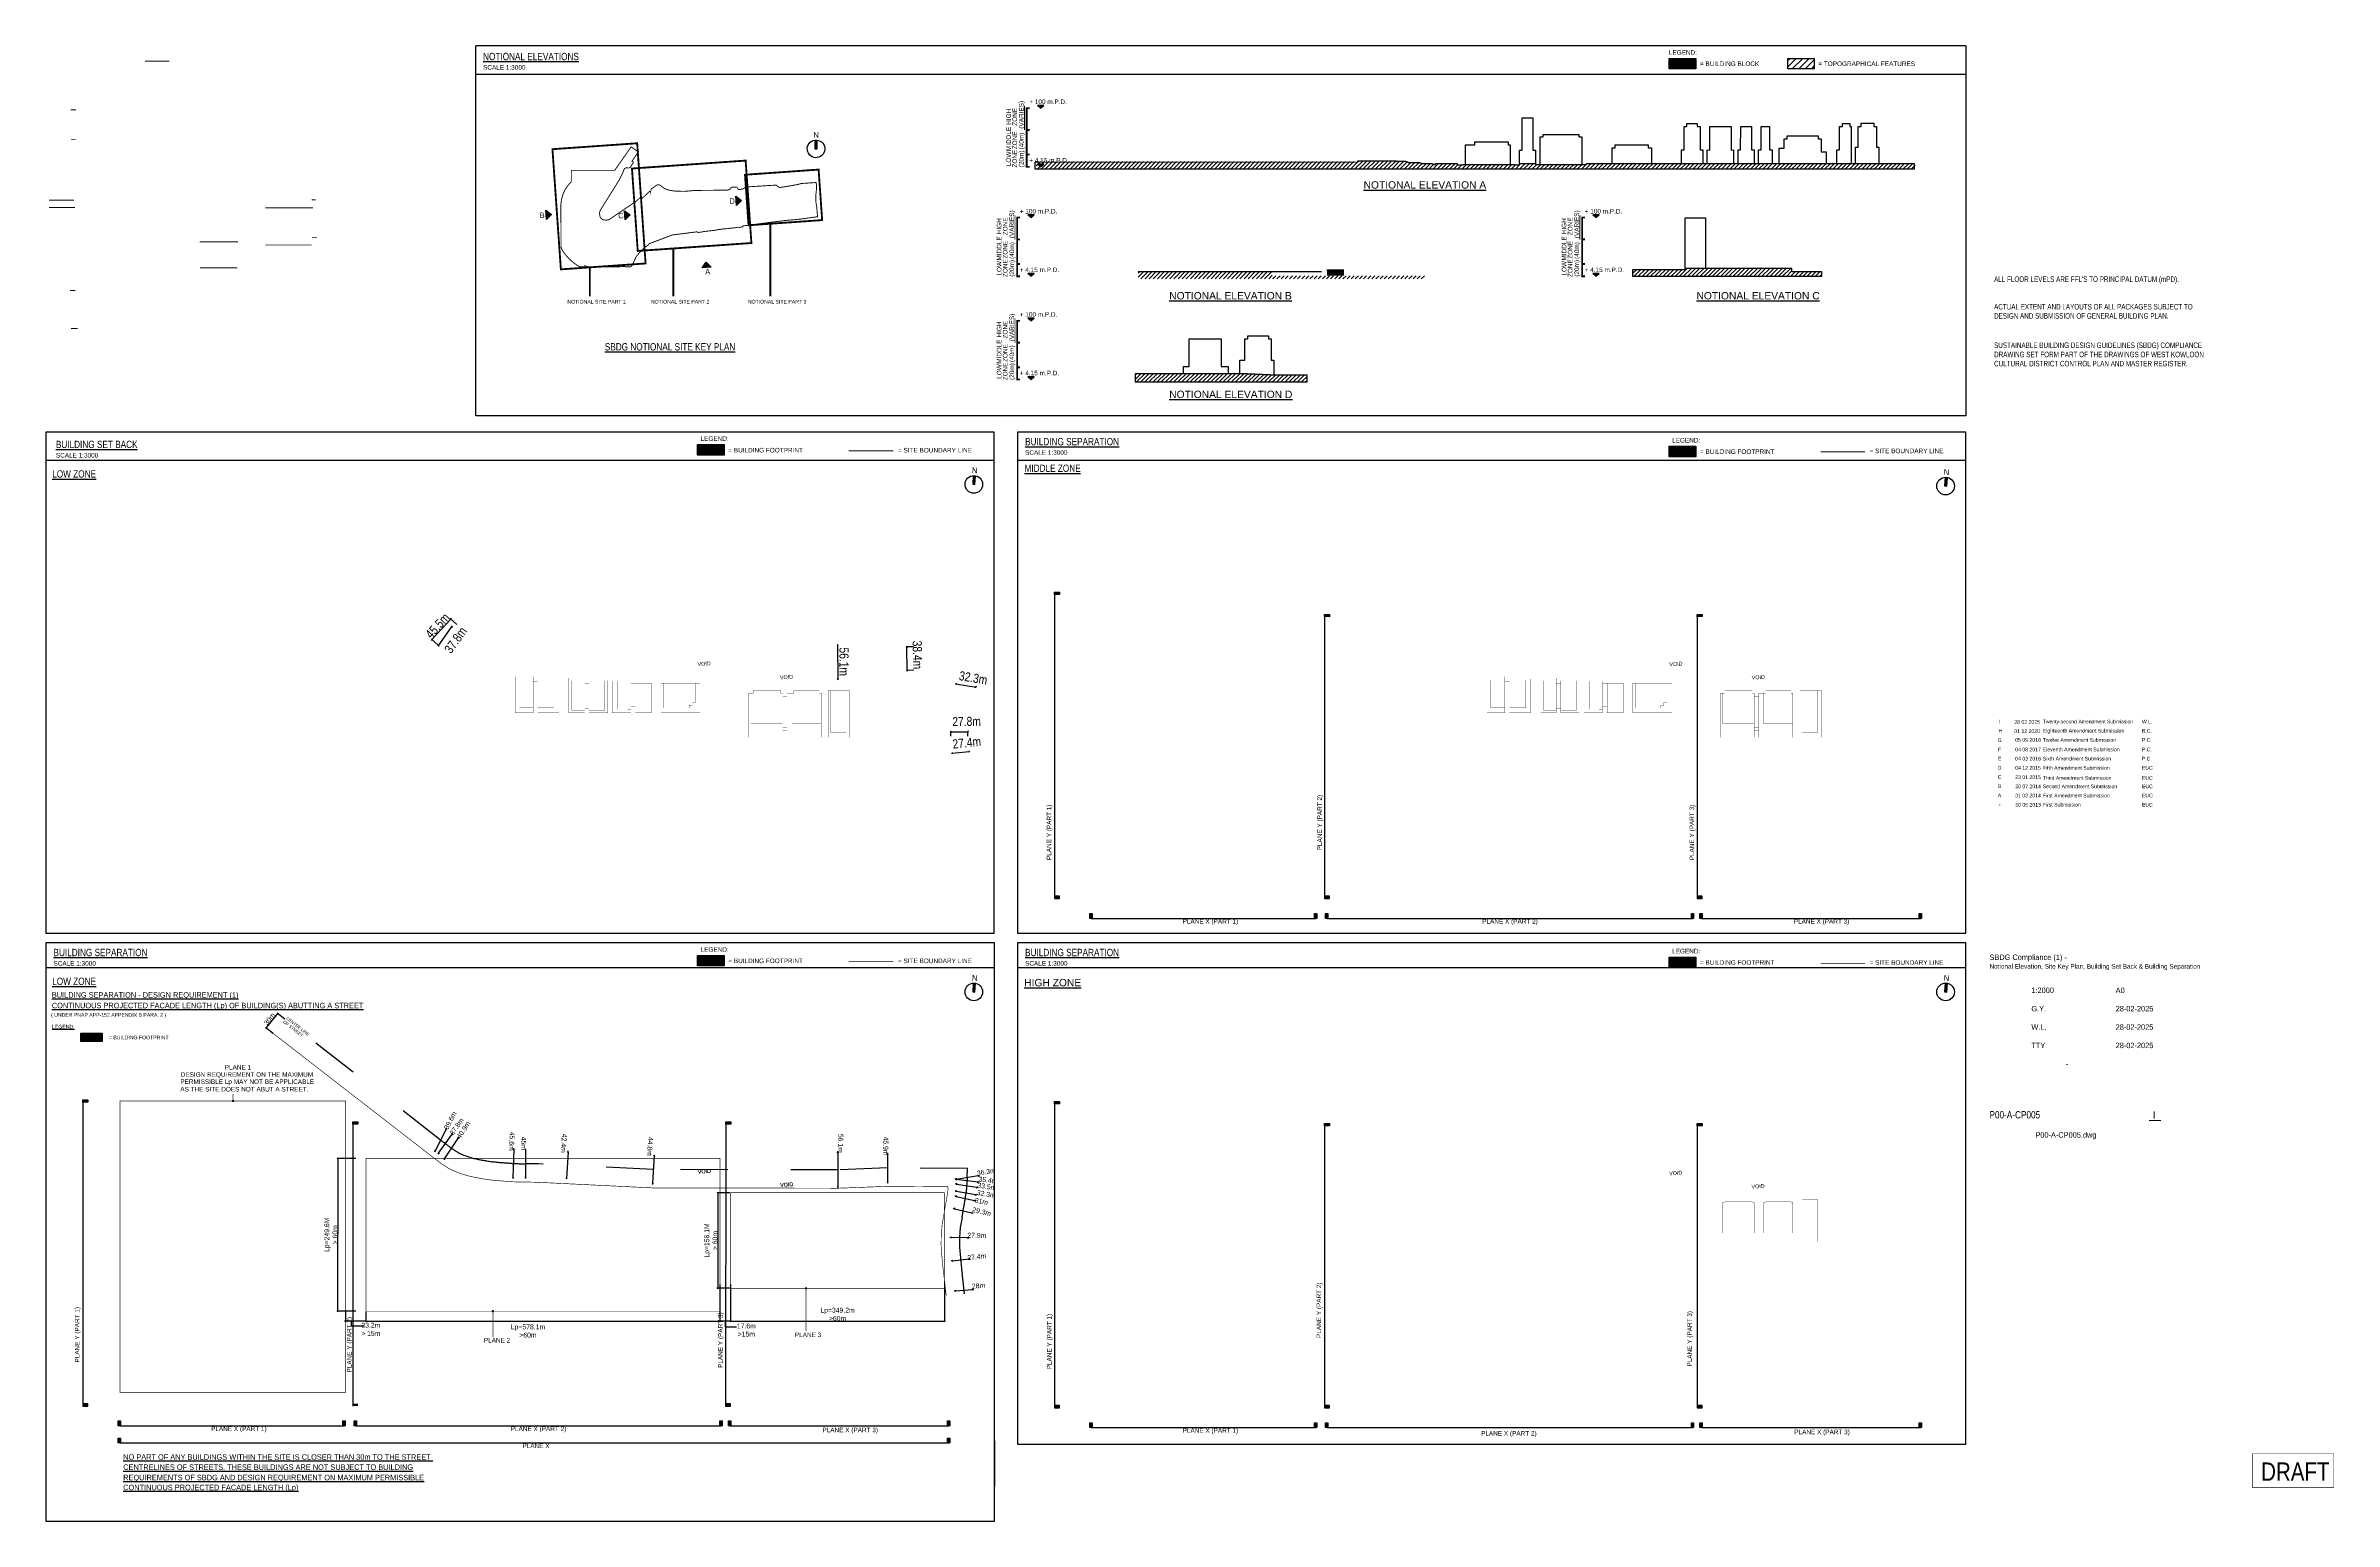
# Paper-space layout 'I' of a CAD drawing. Header units: metres. Extents: x 20 to 1266, y 18 to 822.
# The model-space entities are those that its viewports show. They can reach past a viewport. Long polylines and large blocks are cut down to what shows.
import ezdxf
from ezdxf.enums import TextEntityAlignment as Align

# ---------------------------------------------------------------- set-up
doc = ezdxf.new("R2010")
doc.units = ezdxf.units.M
doc.header["$LTSCALE"] = 30
for name, pattern in [('11NW24A$0$DGN Style 5', [6.686246, 2.865534, -3.820712]), ('CENTER', [2, 1.25, -0.25, 0.25, -0.25]), ('DASHDOT', [1, 0.5, -0.25, 0, -0.25]), ('DGN Style 4', [76.563414, 38.257796, -19.128898, 0.047822, -19.128898]), ('HIDDEN', [0.375, 0.25, -0.125]), ('HIDDEN2', [0.1875, 0.125, -0.0625])]:
    doc.linetypes.add(name, pattern=pattern)
for name, color, linetype in [('AR-DIM_AR_', 4, 'Continuous'), ('AR-SITE-TXT_AR_BS_', 4, 'Continuous'), ('AR-TXT-RM_AR_BS_', 4, 'Continuous'), ('AR-TXT_AR_BS', 4, 'Continuous'), ('AUT071__', 10, 'Continuous'), ('BIG PLOT', 10, 'HIDDEN'), ('DW-TXT1', 6, 'Continuous'), ('REV_C$0$DW-TXT1', 6, 'Continuous'), ('RLP031', 1, 'Continuous'), ('RLP043_T20', 3, 'Continuous'), ('RLP061', 8, 'Continuous'), ('RLP064_C240', 240, 'Continuous'), ('RLP082_T35', 2, 'Continuous'), ('WKD071__', 10, 'Continuous'), ('xc', 1, 'Continuous'), ('XREF_LOCK', 7, 'Continuous')]:
    doc.layers.add(name, color=color, linetype=linetype)
doc.layers.add('AR-SIMS_BL_', color=1, linetype='DGN Style 4', lineweight=140)
doc.layers.add('SBD-BACK', color=1, linetype='HIDDEN2', lineweight=13)
doc.styles.add('English', font='arial.ttf', dxfattribs={"width": 0.8})
doc.styles.add('FLOOR_00$0$STANDARD', font='txt')
doc.styles.add('landscape 02$0$Foster01', font='arial.ttf')
doc.styles.add('REV_C$0$Standard', font='arial.ttf')
doc.styles.get("Standard").update_dxf_attribs({"font": 'arial.ttf', "width": 0.8})
doc.styles.add('Style-Arial', font='arial.ttf', dxfattribs={"width": 0.8, "height": 2.5})
doc.dimstyles.new('DIM-100-2', dxfattribs={"dimscale": 100, "dimtxt": 2, "dimasz": 1, "dimexe": 1, "dimexo": 1, "dimgap": 1, "dimtad": 1, "dimdec": 1, "dimdsep": 46, "dimtxsty": 'Standard', "dimblk": 'OBLIQUE', "dimcen": 1, "dimclrd": 8, "dimclre": 8, "dimclrt": 256, "dimadec": 1, "dimazin": 2, "dimtfac": 1, "dimtdec": 1, "dimtix": 1, "dimtmove": 2, "dimatfit": 1, "dimfxl": 1, "dimtolj": 1, "dimtzin": 0, "dimarcsym": 0})
pattern_1 = [(49.000304, (834623.0196, 818071.4535), (-2.396214, 2.0829747), [])]

# ---------------------------------------------------------------- blocks, each defined once
blk = doc.blocks.new('A$C139E4BCC')
at = {"layer": 'RLP043_T20', "ltscale": 50}
blk.add_hatch(color=256, dxfattribs=at).paths.add_polyline_path([(-1.2, 0.1), (1.2, -0.1), (1.9, 9.2, 0.066966), (-0.6, 9.4)])
blk.add_lwpolyline([(-0.6, 9.4), (-1.2, 0.1), (1.2, -0.1), (1.9, 9.2)], dxfattribs=at)
blk.add_circle((0, 0), 9.38, dxfattribs=at)
at = {"layer": 'RLP043_T20', "insert": (1, 14.9), "char_height": 6, "width": 39.328, "attachment_point": 5, "rotation": 356.0018, "style": 'FLOOR_00$0$STANDARD'}
blk.add_mtext('{\\fArial|b0|i0|c0|p34;N}', dxfattribs=at)
blk = doc.blocks.new('TITLE_BOARD')
at = {"style": 'English', "width": 0.8}
for tag, p in [('DRG_T', (1078, 155.8)), ('SACLE', (1100.8, 142.5)), ('PRINTED', (1146.7, 142.5)), ('APPROVED', (1100.8, 122.5)), ('CHECKED', (1100.8, 132.5)), ('DATE1', (1146.7, 132.5)), ('DATE2', (1146.7, 122.5)), ('DRAWN', (1100.8, 112.5)), ('DATE3', (1146.7, 112.5)), ('CON_N', (1119.5, 102.5))]:
    blk.add_attdef(tag, p, '', height=3, dxfattribs=at)
blk = doc.blocks.new('_Oblique')
at = {"color": 0, "linetype": 'ByBlock', "lineweight": -2}
blk.add_line((0.5, 0.5), (-0.5, -0.5), dxfattribs=at)
blk = doc.blocks.new('*D4')
at = {"layer": 'AR-DIM_AR_', "color": 8, "lineweight": -2, "transparency": 16777216}
for p, q in [((834479, 818197.5), (834507.3, 818233.1)), ((834517.9, 818224.7), (834506.5, 818233.7)), ((834507.3, 818233.1), (834508.5, 818234.7)), ((834479, 818197.5), (834477.7, 818195.9)), ((834489.6, 818189.1), (834478.2, 818198.1))]:
    blk.add_line(p, q, dxfattribs=at)
at = {"layer": 'Defpoints', "color": 0, "transparency": 16777216}
for p in [(834507.3, 818233.1), (834518.7, 818224.1), (834490.4, 818188.5)]:
    blk.add_point(p, dxfattribs=at)
at = {"layer": 'AR-DIM_AR_', "color": 8, "lineweight": -2, "transparency": 16777216, "xscale": 2, "yscale": 2, "zscale": 2}
for p, rotation in [((834507.3, 818233.1), 231.5569361974), ((834479, 818197.5), 51.55693619739998)]:
    blk.add_blockref('_Oblique', p, dxfattribs=dict(at, rotation=rotation))
at = {"layer": 'AR-DIM_AR_', "transparency": 16777216, "insert": (834486.4, 818220.7), "char_height": 4, "attachment_point": 5, "rotation": 51.5569}
blk.add_mtext('\\A1;{\\H3.75x;45.5m}', dxfattribs=at)
blk = doc.blocks.new('*D5')
at = {"layer": 'AR-DIM_AR_', "color": 8, "lineweight": -2, "transparency": 16777216}
for p, q in [((835264.3, 818240.6), (835252.5, 818239.5)), ((835257.1, 818200.3), (835253.4, 818240.5)), ((835267.8, 818202.3), (835256, 818201.2))]:
    blk.add_line(p, q, dxfattribs=at)
at = {"layer": 'Defpoints', "color": 0, "transparency": 16777216}
for p in [(835253.5, 818239.6), (835265.2, 818240.6), (835268.8, 818202.4)]:
    blk.add_point(p, dxfattribs=at)
at = {"layer": 'AR-DIM_AR_', "color": 8, "lineweight": -2, "transparency": 16777216, "xscale": 2, "yscale": 2, "zscale": 2}
for p, rotation in [((835253.5, 818239.6), 95.33304770886717), ((835257, 818201.3), 275.3330477088671)]:
    blk.add_blockref('_Oblique', p, dxfattribs=dict(at, rotation=rotation))
at = {"layer": 'AR-DIM_AR_', "transparency": 16777216, "insert": (835271.7, 818227.8), "char_height": 4, "attachment_point": 5, "rotation": 275.333}
blk.add_mtext('\\A1;{\\H3.75x;38.4m}', dxfattribs=at)
blk = doc.blocks.new('*D6')
at = {"layer": 'AR-DIM_AR_', "color": 8, "lineweight": -2, "transparency": 16777216}
for p, q in [((835333.9, 818106), (835363.6, 818108.4)), ((835335.5, 818099), (835334.8, 818107.1)), ((835363.2, 818101.2), (835362.6, 818109.3))]:
    blk.add_line(p, q, dxfattribs=at)
at = {"layer": 'Defpoints', "color": 0, "transparency": 16777216}
for p in [(835362.6, 818108.4), (835335.6, 818098), (835363.3, 818100.2)]:
    blk.add_point(p, dxfattribs=at)
at = {"layer": 'AR-DIM_AR_', "color": 8, "lineweight": -2, "transparency": 16777216, "xscale": 2, "yscale": 2, "zscale": 2}
for p, rotation in [((835334.9, 818106.1), 184.6258391909449), ((835362.6, 818108.4), 4.625839190944856)]:
    blk.add_blockref('_Oblique', p, dxfattribs=dict(at, rotation=rotation))
at = {"layer": 'AR-DIM_AR_', "transparency": 16777216, "insert": (835359.4, 818124.9), "char_height": 4, "attachment_point": 5, "rotation": 4.6258}
blk.add_mtext('\\A1;{\\H3.75x;27.8m}', dxfattribs=at)
blk = doc.blocks.new('*D7')
at = {"layer": 'AR-DIM_AR_', "color": 8, "lineweight": -2, "transparency": 16777216}
blk.add_line((835338.8, 818071.3), (835367.8, 818076.4), dxfattribs=at)
at = {"layer": 'Defpoints', "color": 0, "transparency": 16777216}
for p in [(835339.8, 818071.5, -50.1), (835366.8, 818076.3), (835366.8, 818076.3)]:
    blk.add_point(p, dxfattribs=at)
at = {"layer": 'AR-DIM_AR_', "color": 8, "lineweight": -2, "transparency": 16777216, "xscale": 2, "yscale": 2, "zscale": 2}
for p, rotation in [((835339.8, 818071.5), 190.057532699235), ((835366.8, 818076.3), 10.05753269923502)]:
    blk.add_blockref('_Oblique', p, dxfattribs=dict(at, rotation=rotation))
at = {"layer": 'AR-DIM_AR_', "transparency": 16777216, "insert": (835362.1, 818090.4), "char_height": 4, "attachment_point": 5, "rotation": 10.0575}
blk.add_mtext('\\A1;{\\H3.75x;27.4m}', dxfattribs=at)
blk = doc.blocks.new('*D8')
at = {"layer": 'AR-DIM_AR_', "color": 8, "lineweight": -2, "transparency": 16777216}
blk.add_line((834489.9, 818187.6), (834510.6, 818221.6), dxfattribs=at)
at = {"layer": 'Defpoints', "color": 0, "transparency": 16777216}
for p in [(834510.1, 818220.8), (834510.1, 818220.8), (834490.4, 818188.5)]:
    blk.add_point(p, dxfattribs=at)
at = {"layer": 'AR-DIM_AR_', "color": 8, "lineweight": -2, "transparency": 16777216, "xscale": 2, "yscale": 2, "zscale": 2}
for p, rotation in [((834510.1, 818220.8), 58.5977469113014), ((834490.4, 818188.5), 238.5977469113014)]:
    blk.add_blockref('_Oblique', p, dxfattribs=dict(at, rotation=rotation))
at = {"layer": 'AR-DIM_AR_', "transparency": 16777216, "insert": (834517.6, 818199.3), "char_height": 4, "attachment_point": 5, "rotation": 58.5977}
blk.add_mtext('\\A1;{\\H3.75x;37.8m}', dxfattribs=at)
blk = doc.blocks.new('*D9')
at = {"layer": 'AR-DIM_AR_', "color": 8, "lineweight": -2, "transparency": 16777216}
for p, q in [((835337.2, 818185.2), (835371.3, 818181.8)), ((835338.1, 818184.3), (835338.1, 818184.1)), ((835370.2, 818181.1), (835370.2, 818180.9))]:
    blk.add_line(p, q, dxfattribs=at)
at = {"layer": 'Defpoints', "color": 0, "transparency": 16777216}
for p in [(835338.2, 818185.3), (835370.3, 818182.1), (835370.3, 818181.9)]:
    blk.add_point(p, dxfattribs=at)
at = {"layer": 'AR-DIM_AR_', "color": 8, "lineweight": -2, "transparency": 16777216, "xscale": 2, "yscale": 2, "zscale": 2}
for p, rotation in [((835338.2, 818185.1), 174.3632787490654), ((835370.3, 818181.9), 354.3632787490654)]:
    blk.add_blockref('_Oblique', p, dxfattribs=dict(at, rotation=rotation))
at = {"layer": 'AR-DIM_AR_', "transparency": 16777216, "insert": (835365.3, 818196.7), "char_height": 4, "attachment_point": 5, "rotation": 354.3633}
blk.add_mtext('\\A1;{\\H3.75x;32.3m}', dxfattribs=at)
blk = doc.blocks.new('*D10')
at = {"layer": 'AR-DIM_AR_', "color": 8, "lineweight": -2, "transparency": 16777216}
blk.add_line((835140.5, 818235.9), (835144.8, 818178), dxfattribs=at)
at = {"layer": 'Defpoints', "color": 0, "transparency": 16777216}
for p in [(835140.6, 818234.9), (835144.7, 818179), (835144.7, 818179)]:
    blk.add_point(p, dxfattribs=at)
at = {"layer": 'AR-DIM_AR_', "color": 8, "lineweight": -2, "transparency": 16777216, "xscale": 2, "yscale": 2, "zscale": 2}
for p, rotation in [((835140.6, 818234.9), 94.2174179987376), ((835144.7, 818179), 274.2174179987376)]:
    blk.add_blockref('_Oblique', p, dxfattribs=dict(at, rotation=rotation))
at = {"layer": 'AR-DIM_AR_', "transparency": 16777216, "insert": (835152.8, 818208.3), "char_height": 4, "attachment_point": 5, "rotation": 274.2174}
blk.add_mtext('\\A1;{\\H3.75x;56.1m}', dxfattribs=at)
blk = doc.blocks.new('*D35')
at = {"layer": 'AR-DIM_AR_', "color": 8, "lineweight": -2, "transparency": 16777216}
for p, q in [((837322.8, 818171.1), (837327, 818110.5)), ((837340.3, 818172.4), (837344.5, 818111.7)), ((837327, 818111.5), (837325, 818111.4)), ((837344.5, 818112.7), (837327, 818111.5)), ((837344.5, 818112.7), (837346.5, 818112.9))]:
    blk.add_line(p, q, dxfattribs=at)
at = {"layer": 'Defpoints', "color": 0, "transparency": 16777216}
for p in [(837322.7, 818172.1), (837340.2, 818173.4), (837327, 818111.5)]:
    blk.add_point(p, dxfattribs=at)
at = {"layer": 'AR-DIM_AR_', "color": 8, "lineweight": -2, "transparency": 16777216, "xscale": 2, "yscale": 2, "zscale": 2}
for p, rotation in [((837327, 818111.5), 4.000301785217477), ((837344.5, 818112.7), 184.0003017852175)]:
    blk.add_blockref('_Oblique', p, dxfattribs=dict(at, rotation=rotation))
at = {"layer": 'AR-DIM_AR_', "transparency": 16777216, "insert": (837371.1, 818099.9), "char_height": 4, "attachment_point": 5, "rotation": 4.0003}
blk.add_mtext('\\A1;{\\H2x;17.6m\\P>15m}', dxfattribs=at)
blk = doc.blocks.new('*D11')
at = {"layer": 'AR-DIM_AR_', "color": 8, "lineweight": -2, "transparency": 16777216}
for p, q in [((836716.1, 818084.1), (836717.2, 818067.9)), ((836749.2, 818086.4), (836750.3, 818070.2)), ((836717.2, 818068.9), (836715.2, 818068.7)), ((836750.3, 818071.2), (836717.2, 818068.9)), ((836750.3, 818071.2), (836752.3, 818071.3))]:
    blk.add_line(p, q, dxfattribs=at)
at = {"layer": 'Defpoints', "color": 0, "transparency": 16777216}
for p in [(836716, 818085.1), (836749.1, 818087.4), (836717.2, 818068.9)]:
    blk.add_point(p, dxfattribs=at)
at = {"layer": 'AR-DIM_AR_', "color": 8, "lineweight": -2, "transparency": 16777216, "xscale": 2, "yscale": 2, "zscale": 2}
for p, rotation in [((836717.2, 818068.9), 4.000301785217477), ((836750.3, 818071.2), 184.0003017852175)]:
    blk.add_blockref('_Oblique', p, dxfattribs=dict(at, rotation=rotation))
at = {"layer": 'AR-DIM_AR_', "transparency": 16777216, "insert": (836759.2, 818058.3), "char_height": 4, "attachment_point": 5, "rotation": 4.0003}
blk.add_mtext('\\A1;{\\H2x;33.2m\\P> 15m}', dxfattribs=at)
blk = doc.blocks.new('*D12')
at = {"layer": 'AR-DIM_AR_', "color": 8, "lineweight": -2, "transparency": 16777216}
for p, q in [((837328.8, 818321.9), (837307.8, 818320.4)), ((837308.7, 818321.5), (837319.8, 818163.8)), ((837339.7, 818166.2), (837318.7, 818164.7))]:
    blk.add_line(p, q, dxfattribs=at)
at = {"layer": 'Defpoints', "color": 0, "transparency": 16777216}
for p in [(837329.8, 818322), (837319.7, 818164.8), (837340.7, 818166.2)]:
    blk.add_point(p, dxfattribs=at)
at = {"layer": 'AR-DIM_AR_', "color": 8, "lineweight": -2, "transparency": 16777216, "xscale": 2, "yscale": 2, "zscale": 2}
for p, rotation in [((837308.8, 818320.5), 94.00057212286892), ((837319.7, 818164.8), 274.0005721228689)]:
    blk.add_blockref('_Oblique', p, dxfattribs=dict(at, rotation=rotation))
at = {"layer": 'AR-DIM_AR_', "transparency": 16777216, "insert": (837303.2, 818241.9), "char_height": 4, "attachment_point": 5, "rotation": 94.0006}
blk.add_mtext('\\A1;{\\H2x;Lp=156.1M\\P> 60m}', dxfattribs=at)
blk = doc.blocks.new('*D13')
at = {"layer": 'AR-DIM_AR_', "color": 8, "lineweight": -2, "transparency": 16777216}
for p, q in [((837324.5, 818146), (837327, 818110.5)), ((836749.3, 818071.1), (837328, 818111.6)), ((836749.2, 818086.5), (836750.3, 818070.2))]:
    blk.add_line(p, q, dxfattribs=at)
at = {"layer": 'Defpoints', "color": 0, "transparency": 16777216}
for p in [(837324.5, 818147), (837327, 818111.5), (836749.1, 818087.5)]:
    blk.add_point(p, dxfattribs=at)
at = {"layer": 'AR-DIM_AR_', "color": 8, "lineweight": -2, "transparency": 16777216, "xscale": 2, "yscale": 2, "zscale": 2}
for p, rotation in [((837327, 818111.5), 4.000572122868927), ((836750.3, 818071.2), 184.0005721228689)]:
    blk.add_blockref('_Oblique', p, dxfattribs=dict(at, rotation=rotation))
at = {"layer": 'AR-DIM_AR_', "transparency": 16777216, "insert": (837015.4, 818073.5), "char_height": 4, "attachment_point": 5, "rotation": 4.0006}
blk.add_mtext('\\A1;{\\H2x;Lp=578.1m\\P>60m}', dxfattribs=at)
blk = doc.blocks.new('*D14')
at = {"layer": 'AR-DIM_AR_', "color": 8, "lineweight": -2, "transparency": 16777216}
for p, q in [((837688.6, 818197.7), (837692.9, 818136.1)), ((837340.3, 818172.4), (837344.5, 818111.7)), ((837343.5, 818112.7), (837693.9, 818137.2))]:
    blk.add_line(p, q, dxfattribs=at)
at = {"layer": 'Defpoints', "color": 0, "transparency": 16777216}
for p in [(837688.6, 818198.7), (837340.2, 818173.4), (837692.9, 818137.1)]:
    blk.add_point(p, dxfattribs=at)
at = {"layer": 'AR-DIM_AR_', "color": 8, "lineweight": -2, "transparency": 16777216, "xscale": 2, "yscale": 2, "zscale": 2}
for p, rotation in [((837692.9, 818137.1), 4.000572122868927), ((837344.5, 818112.7), 184.0005721228689)]:
    blk.add_blockref('_Oblique', p, dxfattribs=dict(at, rotation=rotation))
at = {"layer": 'AR-DIM_AR_', "transparency": 16777216, "insert": (837517.9, 818136), "char_height": 4, "attachment_point": 5, "rotation": 4.0006}
blk.add_mtext('\\A1;{\\H2x;Lp=349.2m\\P>60m}', dxfattribs=at)
blk = doc.blocks.new('*D15')
at = {"layer": 'AR-DIM_AR_', "color": 8, "lineweight": -2, "transparency": 16777216}
for p, q in [((836554, 818536.7), (836571.9, 818563.3)), ((836583.8, 818554.1), (836570.5, 818563)), ((836567, 818529.2), (836553.8, 818538.1))]:
    blk.add_line(p, q, dxfattribs=at)
at = {"layer": 'Defpoints', "color": 0, "transparency": 16777216}
for p in [(836571.3, 818562.4), (836584.6, 818553.5), (836567.9, 818528.6)]:
    blk.add_point(p, dxfattribs=at)
at = {"layer": 'AR-DIM_AR_', "color": 8, "lineweight": -2, "transparency": 16777216, "xscale": 2, "yscale": 2, "zscale": 2}
for p, rotation in [((836571.3, 818562.4), 56.09440720742821), ((836554.6, 818537.5), 236.0944072074282)]:
    blk.add_blockref('_Oblique', p, dxfattribs=dict(at, rotation=rotation))
at = {"layer": 'AR-DIM_AR_', "transparency": 16777216, "insert": (836558.7, 818552.8), "char_height": 4, "attachment_point": 5, "rotation": 56.0944}
blk.add_mtext('\\A1;{\\H2x;30m}', dxfattribs=at)
blk = doc.blocks.new('*D16')
at = {"layer": 'AR-DIM_AR_', "color": 8, "lineweight": -2, "transparency": 16777216}
for p, q in [((837707.5, 818187.6), (837705.5, 818187.3)), ((837707.6, 818186.8), (837707.4, 818188.6)), ((837707.5, 818187.6), (837735.2, 818191.8)), ((837735.4, 818191), (837735.1, 818192.8)), ((837735.2, 818191.8), (837737.2, 818192.1))]:
    blk.add_line(p, q, dxfattribs=at)
at = {"layer": 'Defpoints', "color": 0, "transparency": 16777216}
for p in [(837707.8, 818185.8), (837735.2, 818191.8), (837735.5, 818190)]:
    blk.add_point(p, dxfattribs=at)
at = {"layer": 'AR-DIM_AR_', "color": 8, "lineweight": -2, "transparency": 16777216, "xscale": 2, "yscale": 2, "zscale": 2}
for p, rotation in [((837707.5, 818187.6), 8.560899483926905), ((837735.2, 818191.8), 188.5608994839269)]:
    blk.add_blockref('_Oblique', p, dxfattribs=dict(at, rotation=rotation))
at = {"layer": 'AR-DIM_AR_', "transparency": 16777216, "insert": (837744.4, 818198.7), "char_height": 4, "attachment_point": 5, "rotation": 8.5609}
blk.add_mtext('\\A1;{\\H2x;28m}', dxfattribs=at)
blk = doc.blocks.new('*D17')
at = {"layer": 'AR-DIM_AR_', "color": 8, "lineweight": -2, "transparency": 16777216}
for p, q in [((837698.9, 818236.4), (837697, 818236.1)), ((837698.9, 818236.4), (837726, 818241.2)), ((837726, 818241.2), (837727.9, 818241.6))]:
    blk.add_line(p, q, dxfattribs=at)
at = {"layer": 'Defpoints', "color": 0, "transparency": 16777216}
for p in [(837698.9, 818236.4, -50.1), (837726, 818241.2), (837726, 818241.2)]:
    blk.add_point(p, dxfattribs=at)
at = {"layer": 'AR-DIM_AR_', "color": 8, "lineweight": -2, "transparency": 16777216, "xscale": 2, "yscale": 2, "zscale": 2}
for p, rotation in [((837698.9, 818236.4), 10.05753270382883), ((837726, 818241.2), 190.0575327038289)]:
    blk.add_blockref('_Oblique', p, dxfattribs=dict(at, rotation=rotation))
at = {"layer": 'AR-DIM_AR_', "transparency": 16777216, "insert": (837738.3, 818245.8), "char_height": 4, "attachment_point": 5, "rotation": 10.0575}
blk.add_mtext('\\A1;{\\H2x;27.4m}', dxfattribs=at)
blk = doc.blocks.new('*D18')
at = {"layer": 'AR-DIM_AR_', "color": 8, "lineweight": -2, "transparency": 16777216}
for p, q in [((837694, 818274.2), (837692, 818274.1)), ((837721.9, 818275.7), (837694, 818274.2)), ((837694, 818275.2), (837694, 818275.2)), ((837721.9, 818276.7), (837721.9, 818276.7)), ((837721.9, 818275.7), (837723.9, 818275.8))]:
    blk.add_line(p, q, dxfattribs=at)
at = {"layer": 'Defpoints', "color": 0, "transparency": 16777216}
for p in [(837694, 818274.2), (837694, 818274.2), (837721.9, 818275.7)]:
    blk.add_point(p, dxfattribs=at)
at = {"layer": 'AR-DIM_AR_', "color": 8, "lineweight": -2, "transparency": 16777216, "xscale": 2, "yscale": 2, "zscale": 2}
for p, rotation in [((837694, 818274.2), 2.896015184138153), ((837721.9, 818275.7), 182.8960151841381)]:
    blk.add_blockref('_Oblique', p, dxfattribs=dict(at, rotation=rotation))
at = {"layer": 'AR-DIM_AR_', "transparency": 16777216, "insert": (837736, 818280.6), "char_height": 4, "attachment_point": 5, "rotation": 2.896}
blk.add_mtext('\\A1;{\\H2x;27.9m}', dxfattribs=at)
blk = doc.blocks.new('*D19')
at = {"layer": 'AR-DIM_AR_', "color": 8, "lineweight": -2, "transparency": 16777216}
for p, q in [((836849.5, 818353.4), (836869.2, 818385.7)), ((836869.2, 818385.7), (836870.3, 818387.4)), ((836849.5, 818353.4), (836848.5, 818351.7))]:
    blk.add_line(p, q, dxfattribs=at)
at = {"layer": 'Defpoints', "color": 0, "transparency": 16777216}
for p in [(836869.2, 818385.7), (836869.2, 818385.7), (836849.5, 818353.4)]:
    blk.add_point(p, dxfattribs=at)
at = {"layer": 'AR-DIM_AR_', "color": 8, "lineweight": -2, "transparency": 16777216, "xscale": 2, "yscale": 2, "zscale": 2}
for p, rotation in [((836869.2, 818385.7), 238.5977469156106), ((836849.5, 818353.4), 58.59774691561059)]:
    blk.add_blockref('_Oblique', p, dxfattribs=dict(at, rotation=rotation))
at = {"layer": 'AR-DIM_AR_', "transparency": 16777216, "insert": (836875.9, 818398.7), "char_height": 4, "attachment_point": 5, "rotation": 58.5977}
blk.add_mtext('\\A1;{\\H2x;37.8m}', dxfattribs=at)
blk = doc.blocks.new('*D20')
at = {"layer": 'AR-DIM_AR_', "color": 8, "lineweight": -2, "transparency": 16777216}
for p, q in [((837696.2, 818321.5), (837694.2, 818321.8)), ((837696.2, 818321.5), (837725.1, 818316.8)), ((837725.1, 818316.8), (837727.1, 818316.5))]:
    blk.add_line(p, q, dxfattribs=at)
at = {"layer": 'Defpoints', "color": 0, "transparency": 16777216}
for p in [(837696.2, 818321.5), (837725.1, 818316.8), (837725.1, 818316.8)]:
    blk.add_point(p, dxfattribs=at)
at = {"layer": 'AR-DIM_AR_', "color": 8, "lineweight": -2, "transparency": 16777216, "xscale": 2, "yscale": 2, "zscale": 2}
for p, rotation in [((837696.2, 818321.5), 350.7673646183343), ((837725.1, 818316.8), 170.7673646183343)]:
    blk.add_blockref('_Oblique', p, dxfattribs=dict(at, rotation=rotation))
at = {"layer": 'AR-DIM_AR_', "transparency": 16777216, "insert": (837741.1, 818319.8), "char_height": 4, "attachment_point": 5, "rotation": 350.7674}
blk.add_mtext('\\A1;{\\H2x;29.3m}', dxfattribs=at)
blk = doc.blocks.new('*D21')
at = {"layer": 'AR-DIM_AR_', "color": 8, "lineweight": -2, "transparency": 16777216}
for p, q in [((837697.3, 818350.1), (837695.4, 818350.2)), ((837697.3, 818349.2), (837697.2, 818349.1)), ((837697.3, 818350.1), (837729.4, 818346.9)), ((837729.4, 818346.9), (837731.4, 818346.7)), ((837729.4, 818346.1), (837729.4, 818345.9))]:
    blk.add_line(p, q, dxfattribs=at)
at = {"layer": 'Defpoints', "color": 0, "transparency": 16777216}
for p in [(837697.4, 818350.2), (837729.4, 818346.9), (837729.5, 818347.1)]:
    blk.add_point(p, dxfattribs=at)
at = {"layer": 'AR-DIM_AR_', "color": 8, "lineweight": -2, "transparency": 16777216, "xscale": 2, "yscale": 2, "zscale": 2}
for p, rotation in [((837697.3, 818350.1), 354.3632787537023), ((837729.4, 818346.9), 174.3632787537023)]:
    blk.add_blockref('_Oblique', p, dxfattribs=dict(at, rotation=rotation))
at = {"layer": 'AR-DIM_AR_', "transparency": 16777216, "insert": (837746.6, 818348.9), "char_height": 4, "attachment_point": 5, "rotation": 354.3633}
blk.add_mtext('\\A1;{\\H2x;32.3m}', dxfattribs=at)
blk = doc.blocks.new('*D22')
at = {"layer": 'AR-DIM_AR_', "color": 8, "lineweight": -2, "transparency": 16777216}
for p, q in [((837696, 818370), (837694, 818370.1)), ((837696, 818371), (837696, 818371)), ((837696, 818370), (837731.3, 818367.8)), ((837731.3, 818367.8), (837733.3, 818367.7)), ((837731.4, 818368.8), (837731.4, 818368.8))]:
    blk.add_line(p, q, dxfattribs=at)
at = {"layer": 'Defpoints', "color": 0, "transparency": 16777216}
for p in [(837696, 818370), (837731.3, 818367.8), (837731.3, 818367.8)]:
    blk.add_point(p, dxfattribs=at)
at = {"layer": 'AR-DIM_AR_', "color": 8, "lineweight": -2, "transparency": 16777216, "xscale": 2, "yscale": 2, "zscale": 2}
for p, rotation in [((837696, 818370), 356.4879561797728), ((837731.3, 818367.8), 176.4879561797729)]:
    blk.add_blockref('_Oblique', p, dxfattribs=dict(at, rotation=rotation))
at = {"layer": 'AR-DIM_AR_', "transparency": 16777216, "insert": (837747.8, 818371.8), "char_height": 4, "attachment_point": 5, "rotation": 356.488}
blk.add_mtext('\\A1;{\\H2x;35.4m}', dxfattribs=at)
blk = doc.blocks.new('*D23')
at = {"layer": 'AR-DIM_AR_', "color": 8, "lineweight": -2, "transparency": 16777216}
for p, q in [((837696.1, 818369.5), (837694.2, 818369)), ((837731.5, 818377.7), (837696.1, 818369.5)), ((837696.3, 818368.5), (837696.3, 818368.5)), ((837731.5, 818377.7), (837733.4, 818378.1)), ((837731.7, 818376.7), (837731.7, 818376.7))]:
    blk.add_line(p, q, dxfattribs=at)
at = {"layer": 'Defpoints', "color": 0, "transparency": 16777216}
for p in [(837696.1, 818369.5), (837696.1, 818369.5), (837731.5, 818377.7)]:
    blk.add_point(p, dxfattribs=at)
at = {"layer": 'AR-DIM_AR_', "color": 8, "lineweight": -2, "transparency": 16777216, "xscale": 2, "yscale": 2, "zscale": 2}
for p, rotation in [((837731.5, 818377.7), 193.000054674423), ((837696.1, 818369.5), 13.00005467442295)]:
    blk.add_blockref('_Oblique', p, dxfattribs=dict(at, rotation=rotation))
at = {"layer": 'AR-DIM_AR_', "transparency": 16777216, "insert": (837744, 818385.3), "char_height": 4, "attachment_point": 5, "rotation": 13.0001}
blk.add_mtext('\\A1;{\\H2x;36.3m}', dxfattribs=at)
blk = doc.blocks.new('*D24')
at = {"layer": 'AR-DIM_AR_', "color": 8, "lineweight": -2, "transparency": 16777216}
for p, q in [((837696.9, 818361.8), (837694.9, 818362)), ((837696.9, 818361.8), (837730.3, 818359)), ((837730.3, 818359), (837732.3, 818358.8))]:
    blk.add_line(p, q, dxfattribs=at)
at = {"layer": 'Defpoints', "color": 0, "transparency": 16777216}
for p in [(837696.9, 818361.8), (837730.3, 818359), (837730.3, 818359)]:
    blk.add_point(p, dxfattribs=at)
at = {"layer": 'AR-DIM_AR_', "color": 8, "lineweight": -2, "transparency": 16777216, "xscale": 2, "yscale": 2, "zscale": 2}
for p, rotation in [((837696.9, 818361.8), 355.1845793695524), ((837730.3, 818359), 175.1845793695524)]:
    blk.add_blockref('_Oblique', p, dxfattribs=dict(at, rotation=rotation))
at = {"layer": 'AR-DIM_AR_', "transparency": 16777216, "insert": (837746.7, 818361.4), "char_height": 4, "attachment_point": 5, "rotation": 355.1846}
blk.add_mtext('\\A1;{\\H2x;33.5m}', dxfattribs=at)
blk = doc.blocks.new('*D25')
at = {"layer": 'AR-DIM_AR_', "color": 8, "lineweight": -2, "transparency": 16777216}
for p, q in [((837697.5, 818341.8), (837695.6, 818342.1)), ((837697.5, 818341.8), (837728.3, 818337.4)), ((837728.3, 818337.4), (837730.3, 818337.2))]:
    blk.add_line(p, q, dxfattribs=at)
at = {"layer": 'Defpoints', "color": 0, "transparency": 16777216}
for p in [(837697.5, 818341.8), (837728.3, 818337.4), (837728.3, 818337.4)]:
    blk.add_point(p, dxfattribs=at)
at = {"layer": 'AR-DIM_AR_', "color": 8, "lineweight": -2, "transparency": 16777216, "xscale": 2, "yscale": 2, "zscale": 2}
for p, rotation in [((837697.5, 818341.8), 351.9214938445458), ((837728.3, 818337.4), 171.9214938445458)]:
    blk.add_blockref('_Oblique', p, dxfattribs=dict(at, rotation=rotation))
at = {"layer": 'AR-DIM_AR_', "transparency": 16777216, "insert": (837739.5, 818336.5), "char_height": 4, "attachment_point": 5, "rotation": 351.9215}
blk.add_mtext('\\A1;{\\H2x;31m}', dxfattribs=at)
blk = doc.blocks.new('*D26')
at = {"layer": 'AR-DIM_AR_', "color": 8, "lineweight": -2, "transparency": 16777216}
for p, q in [((837499.7, 818399.9), (837499.6, 818401.9)), ((837499.7, 818399.9), (837503.8, 818344)), ((837503.8, 818344), (837504, 818342))]:
    blk.add_line(p, q, dxfattribs=at)
at = {"layer": 'Defpoints', "color": 0, "transparency": 16777216}
for p in [(837499.7, 818399.9), (837503.8, 818344), (837503.8, 818344)]:
    blk.add_point(p, dxfattribs=at)
at = {"layer": 'AR-DIM_AR_', "color": 8, "lineweight": -2, "transparency": 16777216, "xscale": 2, "yscale": 2, "zscale": 2}
for p, rotation in [((837499.7, 818399.9), 274.2174180029634), ((837503.8, 818344), 94.21741800296344)]:
    blk.add_blockref('_Oblique', p, dxfattribs=dict(at, rotation=rotation))
at = {"layer": 'AR-DIM_AR_', "transparency": 16777216, "insert": (837503.6, 818415.1), "char_height": 4, "attachment_point": 5, "rotation": 274.2174}
blk.add_mtext('\\A1;{\\H2x;56.1m}', dxfattribs=at)
blk = doc.blocks.new('*D27')
at = {"layer": 'AR-DIM_AR_', "color": 8, "lineweight": -2, "transparency": 16777216}
for p, q in [((837581.3, 818403.2), (837581.2, 818405.2)), ((837581.3, 818403.2), (837584.5, 818357.5)), ((837584.5, 818357.5), (837584.6, 818355.5))]:
    blk.add_line(p, q, dxfattribs=at)
at = {"layer": 'Defpoints', "color": 0, "transparency": 16777216}
for p in [(837581.3, 818403.2), (837584.5, 818357.5), (837584.5, 818357.5)]:
    blk.add_point(p, dxfattribs=at)
at = {"layer": 'AR-DIM_AR_', "color": 8, "lineweight": -2, "transparency": 16777216, "xscale": 2, "yscale": 2, "zscale": 2}
for p, rotation in [((837581.3, 818403.2), 274.0003017848447), ((837584.5, 818357.5), 94.00030178484472)]:
    blk.add_blockref('_Oblique', p, dxfattribs=dict(at, rotation=rotation))
at = {"layer": 'AR-DIM_AR_', "transparency": 16777216, "insert": (837577.4, 818415.8), "char_height": 4, "attachment_point": 5, "rotation": 274.0003}
blk.add_mtext('\\A1;{\\H2x;45.9m}', dxfattribs=at)
blk = doc.blocks.new('*D28')
at = {"layer": 'AR-DIM_AR_', "color": 8, "lineweight": -2, "transparency": 16777216}
for p, q in [((837201.3, 818373.4), (837201.3, 818375.4)), ((837201.3, 818373.4), (837201.6, 818328.6)), ((837201.6, 818328.6), (837201.6, 818326.6))]:
    blk.add_line(p, q, dxfattribs=at)
at = {"layer": 'Defpoints', "color": 0, "transparency": 16777216}
for p in [(837201.3, 818373.4), (837201.6, 818328.6), (837201.6, 818328.6)]:
    blk.add_point(p, dxfattribs=at)
at = {"layer": 'AR-DIM_AR_', "color": 8, "lineweight": -2, "transparency": 16777216, "xscale": 2, "yscale": 2, "zscale": 2}
for p, rotation in [((837201.3, 818373.4), 270.3805359104793), ((837201.6, 818328.6), 90.3805359104793)]:
    blk.add_blockref('_Oblique', p, dxfattribs=dict(at, rotation=rotation))
at = {"layer": 'AR-DIM_AR_', "transparency": 16777216, "insert": (837193.3, 818388.4), "char_height": 4, "attachment_point": 5, "rotation": 270.3805}
blk.add_mtext('\\A1;{\\H2x;44.8m}', dxfattribs=at)
blk = doc.blocks.new('*D29')
at = {"layer": 'AR-DIM_AR_', "color": 8, "lineweight": -2, "transparency": 16777216}
for p, q in [((837060.3, 818369.6), (837060.3, 818371.6)), ((837060.3, 818369.6), (837060.6, 818327.2)), ((837060.6, 818327.2), (837060.6, 818325.2))]:
    blk.add_line(p, q, dxfattribs=at)
at = {"layer": 'Defpoints', "color": 0, "transparency": 16777216}
for p in [(837060.3, 818369.6), (837060.6, 818327.2), (837060.6, 818327.2)]:
    blk.add_point(p, dxfattribs=at)
at = {"layer": 'AR-DIM_AR_', "color": 8, "lineweight": -2, "transparency": 16777216, "xscale": 2, "yscale": 2, "zscale": 2}
for p, rotation in [((837060.3, 818369.6), 270.3796621679165), ((837060.6, 818327.2), 90.3796621679165)]:
    blk.add_blockref('_Oblique', p, dxfattribs=dict(at, rotation=rotation))
at = {"layer": 'AR-DIM_AR_', "transparency": 16777216, "insert": (837052.6, 818383.6), "char_height": 4, "attachment_point": 5, "rotation": 270.3797}
blk.add_mtext('\\A1;{\\H2x;42.4m}', dxfattribs=at)
blk = doc.blocks.new('*D30')
at = {"layer": 'AR-DIM_AR_', "color": 8, "lineweight": -2, "transparency": 16777216}
for p, q in [((836859.2, 818393.1), (836843.4, 818356.8)), ((836859.2, 818393.1), (836860, 818395)), ((836843.4, 818356.8), (836842.6, 818355))]:
    blk.add_line(p, q, dxfattribs=at)
at = {"layer": 'Defpoints', "color": 0, "transparency": 16777216}
for p in [(836859.2, 818393.1), (836843.4, 818356.8), (836843.4, 818356.8)]:
    blk.add_point(p, dxfattribs=at)
at = {"layer": 'AR-DIM_AR_', "color": 8, "lineweight": -2, "transparency": 16777216, "xscale": 2, "yscale": 2, "zscale": 2}
for p, rotation in [((836859.2, 818393.1), 246.55036040265), ((836843.4, 818356.8), 66.55036040265001)]:
    blk.add_blockref('_Oblique', p, dxfattribs=dict(at, rotation=rotation))
at = {"layer": 'AR-DIM_AR_', "transparency": 16777216, "insert": (836864.8, 818408), "char_height": 4, "attachment_point": 5, "rotation": 66.5504}
blk.add_mtext('\\A1;{\\H2x;39.6m}', dxfattribs=at)
blk = doc.blocks.new('*D31')
at = {"layer": 'AR-DIM_AR_', "color": 8, "lineweight": -2, "transparency": 16777216}
for p, q in [((836859.7, 818344.8), (836880.1, 818380.3)), ((836880.1, 818380.3), (836881.1, 818382)), ((836859.7, 818344.8), (836858.7, 818343.1))]:
    blk.add_line(p, q, dxfattribs=at)
at = {"layer": 'Defpoints', "color": 0, "transparency": 16777216}
for p in [(836880.1, 818380.3), (836880.1, 818380.3), (836859.7, 818344.8)]:
    blk.add_point(p, dxfattribs=at)
at = {"layer": 'AR-DIM_AR_', "color": 8, "lineweight": -2, "transparency": 16777216, "xscale": 2, "yscale": 2, "zscale": 2}
for p, rotation in [((836880.1, 818380.3), 240.056504432406), ((836859.7, 818344.8), 60.056504432406)]:
    blk.add_blockref('_Oblique', p, dxfattribs=dict(at, rotation=rotation))
at = {"layer": 'AR-DIM_AR_', "transparency": 16777216, "insert": (836887.4, 818394), "char_height": 4, "attachment_point": 5, "rotation": 60.0565}
blk.add_mtext('\\A1;{\\H2x;40.9m}', dxfattribs=at)
blk = doc.blocks.new('*D32')
at = {"layer": 'AR-DIM_AR_', "color": 8, "lineweight": -2, "transparency": 16777216}
for p, q in [((836990.8, 818368.5), (836990.6, 818370.5)), ((836990.8, 818368.5), (836993.9, 818323.6)), ((836991.8, 818368.6), (836991.8, 818368.6)), ((836993.9, 818323.6), (836994, 818321.6)), ((836994.9, 818323.7), (836994.9, 818323.7))]:
    blk.add_line(p, q, dxfattribs=at)
at = {"layer": 'Defpoints', "color": 0, "transparency": 16777216}
for p in [(836990.8, 818368.5), (836993.9, 818323.6), (836993.9, 818323.6)]:
    blk.add_point(p, dxfattribs=at)
at = {"layer": 'AR-DIM_AR_', "color": 8, "lineweight": -2, "transparency": 16777216, "xscale": 2, "yscale": 2, "zscale": 2}
for p, rotation in [((836990.8, 818368.5), 274.0003017855086), ((836993.9, 818323.6), 94.00030178550858)]:
    blk.add_blockref('_Oblique', p, dxfattribs=dict(at, rotation=rotation))
at = {"layer": 'AR-DIM_AR_', "transparency": 16777216, "insert": (836987, 818379), "char_height": 4, "attachment_point": 5, "rotation": 274.0003}
blk.add_mtext('\\A1;{\\H2x;45m}', dxfattribs=at)
blk = doc.blocks.new('*D33')
at = {"layer": 'AR-DIM_AR_', "color": 8, "lineweight": -2, "transparency": 16777216}
for p, q in [((836971.9, 818367.8), (836971.8, 818369.8)), ((836971.9, 818367.8), (836973.4, 818322.2)), ((836973.4, 818322.2), (836973.4, 818320.2))]:
    blk.add_line(p, q, dxfattribs=at)
at = {"layer": 'Defpoints', "color": 0, "transparency": 16777216}
for p in [(836971.9, 818367.8), (836973.4, 818322.2), (836973.4, 818322.2)]:
    blk.add_point(p, dxfattribs=at)
at = {"layer": 'AR-DIM_AR_', "color": 8, "lineweight": -2, "transparency": 16777216, "xscale": 2, "yscale": 2, "zscale": 2}
for p, rotation in [((836971.9, 818367.8), 271.9010279871961), ((836973.4, 818322.2), 91.90102798719613)]:
    blk.add_blockref('_Oblique', p, dxfattribs=dict(at, rotation=rotation))
at = {"layer": 'AR-DIM_AR_', "transparency": 16777216, "insert": (836967.5, 818381), "char_height": 4, "attachment_point": 5, "rotation": 271.901}
blk.add_mtext('\\A1;{\\H2x;45.6m}', dxfattribs=at)
blk = doc.blocks.new('*D34')
at = {"layer": 'AR-DIM_AR_', "color": 8, "lineweight": -2, "transparency": 16777216}
for p, q in [((836715.2, 818335.2), (836684.6, 818333.1)), ((836685.6, 818334.2), (836703.1, 818083.1)), ((836732.6, 818086.2), (836702.1, 818084.1))]:
    blk.add_line(p, q, dxfattribs=at)
at = {"layer": 'Defpoints', "color": 0, "transparency": 16777216}
for p in [(836716.2, 818335.3), (836703.1, 818084.1), (836733.6, 818086.3)]:
    blk.add_point(p, dxfattribs=at)
at = {"layer": 'AR-DIM_AR_', "color": 8, "lineweight": -2, "transparency": 16777216, "xscale": 2, "yscale": 2, "zscale": 2}
for p, rotation in [((836685.6, 818333.2), 94.00057212286892), ((836703.1, 818084.1), 274.0005721228689)]:
    blk.add_blockref('_Oblique', p, dxfattribs=dict(at, rotation=rotation))
at = {"layer": 'AR-DIM_AR_', "transparency": 16777216, "insert": (836683.3, 818207.9), "char_height": 4, "attachment_point": 5, "rotation": 94.0006}
blk.add_mtext('\\A1;{\\H2x;Lp=249.6M\\P> 60m}', dxfattribs=at)
blk = doc.blocks.new('A$C574A2E99')
at = {"layer": 'AR-TXT_AR_BS'}
for points in [[(1.4, 1.5), (3.1, 0), (4.9, 1.5)], [(1.4, -30.5), (3.1, -32), (4.9, -30.5)]]:
    blk.add_hatch(color=256, dxfattribs=at).paths.add_polyline_path(points)
at = {"layer": 'AR-TXT-RM_AR_BS_', "color": 1, "true_color": 0xff0000, "const_width": 0.5}
blk.add_lwpolyline([(-5.6, 1.3), (-5.6, -12)], dxfattribs=at)
at = {"layer": 'AR-TXT_AR_BS', "const_width": 1}
for points in [[(-2.9, 0), (-4.4, 0), (-4.4, -11.9), (-2.9, -11.9)], [(-2.9, -11.9), (-4.4, -11.9), (-4.4, -25.3), (-2.9, -25.3)], [(-2.9, -25.3), (-4.4, -25.3), (-4.4, -32), (-2.9, -32)]]:
    blk.add_lwpolyline(points, dxfattribs=at)
at = {"layer": 'AR-TXT_AR_BS'}
for points in [[(1.4, 1.5), (3.1, 0), (4.9, 1.5), (1.4, 1.5)], [(1.4, -30.5), (3.1, -32), (4.9, -30.5), (1.4, -30.5)]]:
    blk.add_lwpolyline(points, dxfattribs=at)
at = {"layer": 'AR-TXT-RM_AR_BS_', "style": 'Style-Arial', "width": 0.8}
for s, rotation, p in [('(VARIES)', 90, (-6.1, -11.2)), ('+ 100 m.P.D.', 0, (-3, 2.2)), ('HIGH', 90, (-13, -9.1)), ('ZONE', 90, (-9.7, -9.6)), ('MIDDLE', 90, (-13, -23.4)), ('ZONE', 90, (-9.7, -22.4)), ('ZONE', 90, (-9.7, -32.4)), ('(40m)', 90, (-6.1, -22.5)), ('LOW', 90, (-13, -31.6)), ('(20m)', 90, (-6.1, -32.2)), ('+ 4.15 m.P.D.', 0, (-3, -29.7))]:
    blk.add_text(s, height=2.5, rotation=rotation, dxfattribs=at).set_placement(p)
blk = doc.blocks.new('A$C1BD54641')
at = {"layer": 'AR-TXT_AR_BS'}
blk.add_hatch(color=256, dxfattribs=at).paths.add_polyline_path([(0, 3), (2.5, 0), (-2.5, 0)])
blk.add_lwpolyline([(0, 3), (2.5, 0), (-2.5, 0), (0, 3)], dxfattribs=at)

msp = doc.modelspace()

# ---------------------------------------------------------------- hatches: boundary and pattern name
msp.add_hatch(color=253).paths.add_polyline_path([(839684.46, 817996.99), (839665.79, 817995.65), (839665.31, 818002.43), (839683.99, 818003.74)])
at = {"layer": 'AR-TXT-RM_AR_BS_'}
h = msp.add_hatch(color=256, dxfattribs=at)
h.dxf.hatch_style = 1
edge = h.paths.add_edge_path()
edge.add_arc((836508.66, 818415.06), 2, 0, 360)
h = msp.add_hatch(color=256, dxfattribs=at)
h.dxf.hatch_style = 1
edge = h.paths.add_edge_path()
edge.add_arc((837463.61, 818174.82), 2, 0, 360)
h = msp.add_hatch(color=256, dxfattribs=at)
h.dxf.hatch_style = 1
edge = h.paths.add_edge_path()
edge.add_arc((836955.95, 818101.82), 2, 0, 360)
at = {"layer": 'RLP031'}
for points in [[(837314.16, 818433.29), (837313.9, 818437.01), (837322.01, 818437.58), (837322.27, 818433.86)], [(836264.23, 818396.1), (836263.97, 818399.82), (836272.08, 818400.39), (836272.34, 818396.67)], [(836706.5, 818390.79), (836706.24, 818394.51), (836714.35, 818395.08), (836714.61, 818391.36)], [(837345.7, 817977.37), (837345.96, 817973.65), (837354.07, 817974.21), (837353.81, 817977.93)], [(837713.77, 817966.84), (837710.05, 817966.58), (837709.49, 817974.69), (837713.21, 817974.95)], [(836738.38, 817934.9), (836738.64, 817931.18), (836746.75, 817931.74), (836746.49, 817935.46)], [(837342.63, 817940.88), (837338.91, 817940.62), (837338.34, 817948.73), (837342.06, 817948.99)], [(837356.68, 817941.86), (837352.95, 817941.6), (837352.39, 817949.71), (837356.11, 817949.97)], [(837715.72, 817939.05), (837712, 817938.79), (837711.43, 817946.9), (837715.15, 817947.16)], [(836728.46, 817897.93), (836724.74, 817897.67), (836724.17, 817905.78), (836727.89, 817906.04)], [(836746.67, 817899.2), (836742.95, 817898.94), (836742.39, 817907.06), (836746.11, 817907.32)], [(836298.63, 817904.14), (836298.89, 817900.42), (836307, 817900.99), (836306.74, 817904.71)], [(836362.32, 817872.33), (836358.6, 817872.07), (836358.03, 817880.18), (836361.75, 817880.44)], [(836364.26, 817844.54), (836360.54, 817844.28), (836359.97, 817852.39), (836363.69, 817852.65)], [(837406.35, 817115), (837406.09, 817118.72), (837414.2, 817119.29), (837414.46, 817115.57)], [(836356.42, 817077.81), (836356.16, 817081.54), (836364.27, 817082.1), (836364.53, 817078.38)], [(836798.69, 817072.51), (836798.43, 817076.23), (836806.54, 817076.8), (836806.8, 817073.08)], [(835047.19, 816950.02), (835046.93, 816953.74), (835055.04, 816954.31), (835055.3, 816950.59)], [(833997.26, 816912.83), (833997, 816916.55), (834005.11, 816917.12), (834005.37, 816913.4)], [(834439.54, 816907.53), (834439.28, 816911.25), (834447.39, 816911.81), (834447.65, 816908.09)], [(837437.89, 816659.08), (837438.15, 816655.36), (837446.26, 816655.93), (837446, 816659.65)], [(837805.97, 816648.55), (837802.25, 816648.29), (837801.68, 816656.4), (837805.4, 816656.66)], [(836830.57, 816616.61), (836830.83, 816612.89), (836838.95, 816613.46), (836838.69, 816617.18)], [(837434.82, 816622.59), (837431.1, 816622.33), (837430.53, 816630.44), (837434.25, 816630.7)], [(837448.87, 816623.58), (837445.15, 816623.32), (837444.58, 816631.43), (837448.3, 816631.69)], [(836390.82, 816585.86), (836391.08, 816582.14), (836399.19, 816582.7), (836398.93, 816586.42)], [(836820.65, 816579.64), (836816.93, 816579.38), (836816.36, 816587.49), (836820.08, 816587.75)], [(836838.87, 816580.92), (836835.15, 816580.66), (836834.58, 816588.77), (836838.3, 816589.03)], [(836454.51, 816554.04), (836450.79, 816553.78), (836450.22, 816561.89), (836453.94, 816562.15)], [(835078.74, 816494.1), (835079, 816490.38), (835087.11, 816490.95), (835086.85, 816494.67)], [(835446.81, 816483.57), (835443.09, 816483.31), (835442.52, 816491.42), (835446.24, 816491.68)], [(835075.66, 816457.61), (835071.94, 816457.35), (835071.38, 816465.46), (835075.1, 816465.72)], [(835089.71, 816458.6), (835085.99, 816458.34), (835085.42, 816466.45), (835089.14, 816466.71)], [(834471.42, 816451.63), (834471.68, 816447.91), (834479.79, 816448.47), (834479.53, 816452.19)], [(834031.66, 816420.87), (834031.92, 816417.15), (834040.04, 816417.72), (834039.77, 816421.44)], [(834461.49, 816414.66), (834457.77, 816414.4), (834457.2, 816422.51), (834460.92, 816422.77)], [(834479.71, 816415.94), (834475.99, 816415.68), (834475.42, 816423.79), (834479.14, 816424.05)], [(834095.35, 816389.06), (834091.63, 816388.8), (834091.06, 816396.91), (834094.78, 816397.17)]]:
    msp.add_hatch(color=256, dxfattribs=at).paths.add_polyline_path(points)
at = {"layer": 'RLP061'}
h = msp.add_hatch(dxfattribs=at)
h.set_pattern_fill('ANSI31', color=256, style=0)
h.set_pattern_definition([(49.000304, (834624.1374, 818071.5992), (-2.396214, 2.0829747), [])])
h.paths.add_polyline_path([(839341.52, 818097.56), (839691.77, 818122.06), (839691.69, 818123.07), (839732.93, 818125.95), (839732.93, 818125.88), (839733.16, 818125.9), (839733.17, 818125.82), (839733.4, 818125.84), (839733.41, 818125.77), (839733.64, 818125.79), (839733.64, 818125.72), (839733.88, 818125.73), (839733.88, 818125.66), (839734.12, 818125.68), (839734.12, 818125.61), (839734.35, 818125.62), (839734.36, 818125.55), (839734.59, 818125.57), (839734.6, 818125.5), (839744.14, 818126.17), (839744.15, 818126.07), (839744.38, 818126.09), (839744.39, 818125.99), (839744.62, 818126.01), (839744.62, 818125.91), (839744.86, 818125.93), (839744.86, 818125.83), (839745.1, 818125.85), (839745.1, 818125.75), (839745.34, 818125.77), (839745.34, 818125.67), (839745.58, 818125.68), (839745.58, 818125.59), (839745.82, 818125.6), (839745.82, 818125.51), (839746.05, 818125.52), (839746.06, 818125.43), (839746.29, 818125.44), (839746.3, 818125.35), (839746.53, 818125.36), (839746.54, 818125.27), (839746.77, 818125.28), (839746.78, 818125.19), (839747.01, 818125.2), (839747.02, 818125.11), (839747.25, 818125.12), (839747.26, 818125.03), (839759.12, 818125.86), (839759.13, 818125.76), (839759.36, 818125.78), (839759.37, 818125.69), (839759.6, 818125.7), (839759.61, 818125.61), (839759.84, 818125.63), (839759.85, 818125.53), (839760.08, 818125.55), (839760.08, 818125.46), (839760.32, 818125.47), (839760.32, 818125.38), (839760.56, 818125.4), (839760.56, 818125.31), (839760.8, 818125.32), (839760.8, 818125.23), (839761.03, 818125.24), (839761.04, 818125.15), (839761.27, 818125.17), (839761.28, 818125.08), (839761.51, 818125.09), (839761.52, 818125), (839772.47, 818125.76), (839772.48, 818125.67), (839772.71, 818125.69), (839772.72, 818125.59), (839772.95, 818125.61), (839772.95, 818125.51), (839773.19, 818125.53), (839773.19, 818125.43), (839773.43, 818125.45), (839773.43, 818125.36), (839773.67, 818125.37), (839773.67, 818125.28), (839773.91, 818125.29), (839773.91, 818125.2), (839774.14, 818125.21), (839774.15, 818125.12), (839774.38, 818125.14), (839774.39, 818125.04), (839774.62, 818125.06), (839774.63, 818124.96), (839774.86, 818124.98), (839774.87, 818124.88), (839776.33, 818124.99), (839776.26, 818125.96), (839800.05, 818127.62), (839800.14, 818126.41), (839806.48, 818126.85), (839806.47, 818126.96), (839862.4, 818130.87), (839862.41, 818130.76), (839867.89, 818131.14), (839867.81, 818132.36), (839885.1, 818133.57), (839885.16, 818132.63), (839940.5, 818136.5), (839940.43, 818137.44), (840296.52, 818162.34), (840296.95, 818156.12), (839342.09, 818089.35)])
h = msp.add_hatch(dxfattribs=at)
h.set_pattern_fill('ANSI31', color=256, style=0)
h.set_pattern_definition(pattern_1)
h.paths.add_polyline_path([(839997.51, 818025.43), (839998, 818018.35), (840203.36, 818032.71), (840203.04, 818037.36), (840170.76, 818035.11), (840170.49, 818038.9), (840054.41, 818030.78), (840054.5, 818029.42)])
h = msp.add_hatch(dxfattribs=at)
h.set_pattern_fill('ANSI31', color=256, style=0)
h.set_pattern_definition(pattern_1)
h.paths.add_polyline_path([(839464.91, 817874.57), (839465.57, 817865.59), (839652.45, 817878.66), (839651.93, 817886.08), (839612.44, 817883.31), (839612.43, 817883.38), (839611.41, 817883.64), (839603.96, 817883.11), (839602.94, 817883.44), (839595.96, 817882.95), (839594.93, 817883.24), (839594.93, 817883.27), (839587.95, 817882.78), (839587.94, 817882.84), (839586.92, 817883.1)])
at = {"layer": 'SBD-BACK', "linetype": 'Continuous'}
h = msp.add_hatch(dxfattribs=at)
h.set_pattern_fill('ANSI31', color=253, style=0)
h.set_pattern_definition([(49.000304, (834623.0196, 818071.4535), (-2.396214, 2.0829747), [])])
h.paths.add_polyline_path([(839460.61, 817985.79), (839461.15, 817978.03), (839773, 817999.84), (839772.77, 818003.17), (839606.57, 817991.54), (839606.26, 817995.98)])

# ---------------------------------------------------------------- linework, layer by layer
msp.add_line((839460.61, 817985.79), (839659.5, 817999.7))
at = {"color": 2, "linetype": '11NW24A$0$DGN Style 5', "ltscale": 0.1}
msp.add_lwpolyline([(837722.42, 818184.1), (837716.16, 818217.64, -0.0170785), (837708.57, 818263.77, -0.0579284), (837709.72, 818308.13), (837710.64, 818319.15, 0.0191012), (837713.57, 818348.45, -0.0065392), (837713.8, 818373.58), (837713.03, 818388.61), (837582.82, 818380.34), (837502.6, 818371.61), (837201.43, 818351.01), (837012.7, 818347.03, 0.0015027), (836992.32, 818346.07, -0.0313299), (836963.28, 818345.12, -0.010731), (836938.04, 818345.5, -0.0217498), (836907.64, 818348.82, -0.0590459), (836880.94, 818356.53, 0.0044487), (836869.89, 818362.54, -0.0003058), (836851.3, 818374.96), (836584.6, 818553.52)], format="xyb", dxfattribs=at)
at = {"color": 7, "const_width": 1}
msp.add_lwpolyline([(839027.04, 818048.01), (839030.38, 818048.29), (839060.61, 818052.31), (839061.28, 818052.39, 0.347225), (839066.01, 818050.21), (839078.1, 818053.11), (839082.22, 818054.1, 0.0423673), (839087.04, 818055.7), (839087.46, 818055.89), (839103.95, 818058.16), (839104.01, 818058.08), (839104.41, 818055.79), (839104.71, 818052.52), (839104.78, 818049.57), (839104.68, 818047.24), (839104.65, 818046.4), (839104.6, 818044.69), (839104.67, 818042.19), (839104.92, 818039.17), (839105.35, 818036.02), (839106.47, 818031.47), (839108.08, 818021.12), (839092.43, 818017.8), (839089.49, 818017.18), (839083.42, 818016.18), (839073.76, 818014.65), (839027.68, 818005.46), (839027.47, 818004.51), (839024.2, 818003.55), (839022.34, 818003.62), (839018.76, 818002.71), (839013.77, 818001.88), (839011.33, 818001.32), (839006.77, 818000.74), (839002.3, 817999.62), (839001.54, 817999.73), (838997.84, 817998.56), (838988.51, 817996.91), (838985.15, 817996.22), (838984.27, 817995.9), (838982.37, 817995.45), (838979.67, 817994.95), (838978.24, 817995.52), (838951.46, 817990.17), (838927.24, 817978.92), (838926.31, 817977.67), (838921.78, 817973.43), (838916.73, 817967.6), (838914.21, 817964.14), (838912.18, 817959.06), (838910.46, 817954.91, -0.3055422), (838907.77, 817952.38), (838904.07, 817952.07), (838902, 817952.37), (838897.08, 817951.71), (838862.67, 817949.27), (838860.52, 817949.58), (838859.48, 817950.26), (838859.19, 817950.26), (838857.49, 817948.85), (838856.91, 817948.78), (838855.95, 817948.86), (838855.01, 817948.76), (838853.18, 817948.79), (838849.95, 817950.41), (838846.22, 817952.77), (838842.19, 817955.84), (838838.99, 817958.7), (838835.14, 817962.88), (838833.15, 817965.56), (838831.68, 817968.86), (838828.58, 818011.89, -0.2154509), (838837.95, 818040.41), (838837.07, 818052.78), (838884.25, 818056.12), (838900.19, 818082.82), (838908.44, 818077.92), (838902.32, 818067.23), (838903.54, 818066.54, -0.4149358), (838903.76, 818065.72), (838900.98, 818060.86, -0.3405886), (838898.28, 818059.73, 0.3847238), (838894.22, 818057.66, -0.0458059), (838889.27, 818044.96), (838871.88, 818012.15, 0.2356932), (838871.72, 818005.58), (838871.44, 818005.21, 0.2102692), (838876.32, 818001.2), (838876.6, 818001.57, 0.2311735), (838882.95, 818002.95), (838909.27, 818023.71, 0.0256367), (838911.53, 818025.83), (838912.24, 818026.59), (838913.83, 818028.36, -0.4178937), (838914.68, 818028.41), (838915.56, 818027.62, 0.4262022), (838916.14, 818027.64), (838923.52, 818035.83, -0.5375998), (838924.51, 818035.68), (838924.57, 818035), (838925.23, 818038.53), (838929.51, 818041.99, -0.3901729), (838935.22, 818043.05), (838935.88, 818042.59), (838936.93, 818041.74, 0.1251081), (838946.9, 818038.41), (838951.78, 818038.11), (838960.68, 818038.49), (838968.12, 818039.54), (838971.51, 818040.17), (838977.6, 818040.64), (838979.51, 818040.88), (839005.07, 818042.84, 0.0264443), (839008.34, 818043.27, 0.001857), (839008.57, 818043.31, 0.0552563), (839009.49, 818043.6, 0.2310862), (839012.02, 818046.66), (839013.35, 818046.83), (839018.14, 818047.24, 0.0773115), (839019.15, 818045.58, 0.2675365), (839021.38, 818044.77, 0.0363771), (839024.77, 818045.63, 0.2494172)], format="xyb", close=True, dxfattribs=at)
at = {"layer": 'AR-DIM_AR_', "color": 8}
for points in [[(837335.71, 818112.11), (837336.38, 818102.58), (837354.89, 818103.87)], [(836725.95, 818069.46), (836726.5, 818061.6), (836747.15, 818063.04)]]:
    msp.add_lwpolyline(points, dxfattribs=at)
at = {"layer": 'AR-SIMS_BL_', "color": 7, "linetype": 'CENTER', "ltscale": 0.5, "const_width": 2}
msp.add_lwpolyline([(838814.97, 818074.36), (838906.56, 818087.23), (838924.83, 817957.24), (838833.24, 817944.37)], close=True, dxfattribs=at)
for points in [[(838902.81, 818059.38), (839025.68, 818076.65), (839038.22, 817987.49), (838915.35, 817970.22), (838902.81, 818059.38)], [(839026.06, 818061.21), (839105.65, 818072.4), (839113.32, 818017.76), (839033.74, 818006.58), (839026.06, 818061.21)]]:
    msp.add_lwpolyline(points, dxfattribs=at)
at = {"layer": 'AR-SIMS_BL_', "color": 7, "linetype": 'Continuous', "ltscale": 0.5, "const_width": 2}
for points in [[(839062.85, 817931.02), (839057.34, 818009.89)], [(839062.85, 817931.02), (839059.28, 817982.14)], [(838954.43, 817966.69), (838953.8, 817975.63)], [(838957.5, 817923.65), (838953.92, 817974.77)], [(838866.71, 817917.31), (838864.51, 817948.76)]]:
    msp.add_lwpolyline(points, dxfattribs=at)
at = {"layer": 'AR-TXT-RM_AR_BS_', "linetype": 'HIDDEN', "const_width": 1}
for points in [[(836324.6, 818402.19), (836692.07, 818427.89), (836725.31, 817952.61), (836357.83, 817926.91)], [(836731.72, 818336.4), (837308.43, 818376.73), (837325.85, 818127.69), (836749.13, 818087.36)], [(837329.83, 818321.96), (837678.23, 818346.33), (837689.12, 818190.59), (837340.72, 818166.23)]]:
    msp.add_lwpolyline(points, close=True, dxfattribs=at)
at = {"layer": 'AR-TXT-RM_AR_BS_', "const_width": 1}
for points in [[(836507.87, 818426.37), (836508.66, 818415.06)], [(837468.49, 818105.1), (837463.61, 818174.82)], [(836958.93, 818059.25), (836955.95, 818101.82)]]:
    msp.add_lwpolyline(points, dxfattribs=at)
at = {"layer": 'BIG PLOT', "color": 7, "linetype": 'HIDDEN2', "ltscale": 6, "const_width": 1}
msp.add_lwpolyline([(837692.92, 818178.6), (837686.71, 818211.95, -0.01721), (837678.74, 818260.48, -0.0575879), (837679.89, 818311.47), (837680.81, 818322.48, 0.0189933), (837683.56, 818349.34, -0.0018519), (837683.57, 818356.68), (837585.4, 818350.44), (837505.24, 818341.72), (837202.77, 818321.03), (837013.68, 818317.05, 0.0014282), (836994.48, 818316.14, -0.0301329), (836962.93, 818315.12, -0.010687), (836936.52, 818315.54, -0.0221369), (836902.94, 818319.19, -0.0622532), (836867.7, 818329.57, 0.0055523), (836854.49, 818336.74, -0.0003266), (836834.61, 818350.03), (836567.91, 818528.59)], format="xyb", dxfattribs=at)
at = {"layer": 'RLP031'}
for p, q in [((837314.07, 818434.53), (837345.96, 817973.65)), ((836264.14, 818397.34, 0), (836298.89, 817900.42)), ((836706.41, 818392.03), (836738.64, 817931.18)), ((837355.44, 817941.78), (837712.53, 817966.75)), ((836363.02, 817844.45), (837714.48, 817938.96)), ((836745.43, 817899.12), (837341.39, 817940.79)), ((836361.08, 817872.24), (836727.22, 817897.84)), ((837406.26, 817116.24), (837438.15, 816655.36)), ((836356.33, 817079.06, 0), (836391.08, 816582.14)), ((836798.61, 817073.75), (836830.83, 816612.89)), ((835047.11, 816951.26), (835079, 816490.38)), ((833997.17, 816914.07, 0), (834031.92, 816417.15)), ((834439.45, 816908.77), (834471.68, 816447.91)), ((833999.7, 816878.01), (834031.92, 816417.15)), ((837447.63, 816623.49), (837804.73, 816648.46)), ((836837.63, 816580.83), (837433.58, 816622.51)), ((836453.27, 816553.95), (836819.41, 816579.56)), ((835088.47, 816458.51), (835445.57, 816483.48)), ((834478.47, 816415.85), (835074.42, 816457.53)), ((834094.11, 816388.97), (834460.25, 816414.58))]:
    msp.add_line(p, q, dxfattribs=at)
for points in [[(837314.16, 818433.29), (837313.9, 818437.01), (837322.01, 818437.58), (837322.27, 818433.86)], [(836706.5, 818390.79), (836706.24, 818394.51), (836714.35, 818395.08), (836714.61, 818391.36)], [(837345.7, 817977.37), (837345.96, 817973.65), (837354.07, 817974.21), (837353.81, 817977.93)], [(837713.77, 817966.84), (837710.05, 817966.58), (837709.49, 817974.69), (837713.21, 817974.95)], [(837342.63, 817940.88), (837338.91, 817940.62), (837338.34, 817948.73), (837342.06, 817948.99)], [(837356.68, 817941.86), (837352.95, 817941.6), (837352.39, 817949.71), (837356.11, 817949.97)], [(837715.72, 817939.05), (837712, 817938.79), (837711.43, 817946.9), (837715.15, 817947.16)], [(836728.46, 817897.93), (836724.74, 817897.67), (836724.17, 817905.78), (836727.89, 817906.04)], [(836746.67, 817899.2), (836742.95, 817898.94), (836742.39, 817907.06), (836746.11, 817907.32)], [(836362.32, 817872.33), (836358.6, 817872.07), (836358.03, 817880.18), (836361.75, 817880.44)], [(836364.26, 817844.54), (836360.54, 817844.28), (836359.97, 817852.39), (836363.69, 817852.65)], [(837406.35, 817115), (837406.09, 817118.72), (837414.2, 817119.29), (837414.46, 817115.57)], [(836798.69, 817072.51), (836798.43, 817076.23), (836806.54, 817076.8), (836806.8, 817073.08)], [(835047.19, 816950.02), (835046.93, 816953.74), (835055.04, 816954.31), (835055.3, 816950.59)], [(834439.54, 816907.53), (834439.28, 816911.25), (834447.39, 816911.81), (834447.65, 816908.09)], [(837437.89, 816659.08), (837438.15, 816655.36), (837446.26, 816655.93), (837446, 816659.65)], [(837805.97, 816648.55), (837802.25, 816648.29), (837801.68, 816656.4), (837805.4, 816656.66)], [(836830.57, 816616.61), (836830.83, 816612.89), (836838.95, 816613.46), (836838.69, 816617.18)], [(837434.82, 816622.59), (837431.1, 816622.33), (837430.53, 816630.44), (837434.25, 816630.7)], [(837448.87, 816623.58), (837445.15, 816623.32), (837444.58, 816631.43), (837448.3, 816631.69)], [(836820.65, 816579.64), (836816.93, 816579.38), (836816.36, 816587.49), (836820.08, 816587.75)], [(836838.87, 816580.92), (836835.15, 816580.66), (836834.58, 816588.77), (836838.3, 816589.03)], [(836454.51, 816554.04), (836450.79, 816553.78), (836450.22, 816561.89), (836453.94, 816562.15)], [(835078.74, 816494.1), (835079, 816490.38), (835087.11, 816490.95), (835086.85, 816494.67)], [(835446.81, 816483.57), (835443.09, 816483.31), (835442.52, 816491.42), (835446.24, 816491.68)], [(835075.66, 816457.61), (835071.94, 816457.35), (835071.38, 816465.46), (835075.1, 816465.72)], [(835089.71, 816458.6), (835085.99, 816458.34), (835085.42, 816466.45), (835089.14, 816466.71)], [(834471.42, 816451.63), (834471.68, 816447.91), (834479.79, 816448.47), (834479.53, 816452.19)], [(834461.49, 816414.66), (834457.77, 816414.4), (834457.2, 816422.51), (834460.92, 816422.77)], [(834479.71, 816415.94), (834475.99, 816415.68), (834475.42, 816423.79), (834479.14, 816424.05)], [(834095.35, 816389.06), (834091.63, 816388.8), (834091.06, 816396.91), (834094.78, 816397.17)]]:
    msp.add_lwpolyline(points, close=True, dxfattribs=at)
at = {"layer": 'RLP031', "elevation": 0}
for points in [[(836264.23, 818396.1), (836263.97, 818399.82), (836272.08, 818400.39), (836272.34, 818396.67)], [(836298.63, 817904.14), (836298.89, 817900.42), (836307, 817900.99), (836306.74, 817904.71)], [(836356.42, 817077.81), (836356.16, 817081.54), (836364.27, 817082.1), (836364.53, 817078.38)], [(833997.26, 816912.83), (833997, 816916.55), (834005.11, 816917.12), (834005.37, 816913.4)], [(836390.82, 816585.86), (836391.08, 816582.14), (836399.19, 816582.7), (836398.93, 816586.42)], [(834031.66, 816420.87), (834031.92, 816417.15), (834040.04, 816417.72), (834039.77, 816421.44)]]:
    msp.add_lwpolyline(points, close=True, dxfattribs=at)
at = {"layer": 'RLP061'}
for points in [[(839340.43, 818096.96), (839690.65, 818121.91), (839690.58, 818122.92), (839731.81, 818125.8), (839731.81, 818125.73), (839732.05, 818125.75), (839732.05, 818125.68), (839732.28, 818125.7), (839732.29, 818125.62), (839732.52, 818125.64), (839732.53, 818125.57), (839732.76, 818125.59), (839732.76, 818125.52), (839733, 818125.53), (839733, 818125.46), (839733.23, 818125.48), (839733.24, 818125.41), (839733.47, 818125.42), (839733.48, 818125.35), (839743.02, 818126.02), (839743.03, 818125.92), (839743.26, 818125.94), (839743.27, 818125.84), (839743.5, 818125.86), (839743.51, 818125.76), (839743.74, 818125.78), (839743.75, 818125.68), (839743.98, 818125.7), (839743.99, 818125.6), (839744.22, 818125.62), (839744.23, 818125.52), (839744.46, 818125.54), (839744.46, 818125.44), (839744.7, 818125.46), (839744.7, 818125.36), (839744.94, 818125.38), (839744.94, 818125.28), (839745.18, 818125.3), (839745.18, 818125.2), (839745.42, 818125.22), (839745.42, 818125.12), (839745.66, 818125.14), (839745.66, 818125.04), (839745.9, 818125.06), (839745.9, 818124.96), (839746.13, 818124.98), (839746.14, 818124.88), (839758, 818125.71), (839758.01, 818125.62), (839758.24, 818125.63), (839758.25, 818125.54), (839758.48, 818125.56), (839758.49, 818125.47), (839758.72, 818125.48), (839758.73, 818125.39), (839758.96, 818125.41), (839758.97, 818125.31), (839759.2, 818125.33), (839759.21, 818125.24), (839759.44, 818125.25), (839759.44, 818125.16), (839759.68, 818125.18), (839759.68, 818125.08), (839759.92, 818125.1), (839759.92, 818125.01), (839760.16, 818125.02), (839760.16, 818124.93), (839760.4, 818124.95), (839760.4, 818124.85), (839771.35, 818125.62), (839771.36, 818125.52), (839771.59, 818125.54), (839771.6, 818125.45), (839771.83, 818125.46), (839771.84, 818125.37), (839772.07, 818125.38), (839772.08, 818125.29), (839772.31, 818125.3), (839772.32, 818125.21), (839772.55, 818125.23), (839772.55, 818125.13), (839772.79, 818125.15), (839772.79, 818125.05), (839773.03, 818125.07), (839773.03, 818124.97), (839773.27, 818124.99), (839773.27, 818124.89), (839773.51, 818124.91), (839773.51, 818124.82), (839773.75, 818124.83), (839773.75, 818124.74), (839775.21, 818124.84), (839775.15, 818125.81), (839798.94, 818127.48), (839799.02, 818126.26), (839805.36, 818126.7), (839805.35, 818126.81), (839861.28, 818130.72), (839861.29, 818130.62), (839866.77, 818131), (839866.69, 818132.22), (839883.98, 818133.42), (839884.05, 818132.48), (839939.38, 818136.35), (839939.31, 818137.29), (840295.4, 818162.2), (840295.83, 818155.98), (839340.97, 818089.2)], [(839997.51, 818025.43), (839998, 818018.35), (840203.36, 818032.71), (840203.04, 818037.36), (840170.76, 818035.11), (840170.49, 818038.9), (840054.41, 818030.78), (840054.5, 818029.42)], [(839464.91, 817874.57), (839465.57, 817865.59), (839652.45, 817878.66), (839651.93, 817886.08), (839612.44, 817883.31), (839612.43, 817883.38), (839611.41, 817883.64), (839603.96, 817883.11), (839602.94, 817883.44), (839595.96, 817882.95), (839594.93, 817883.24), (839594.93, 817883.27), (839587.95, 817882.78), (839587.94, 817882.84), (839586.92, 817883.1)]]:
    msp.add_lwpolyline(points, close=True, dxfattribs=at)
at = {"layer": 'RLP064_C240', "color": 0}
for points in [[(839866.59, 818132.21), (839865.57, 818146.84), (839868.46, 818147.04), (839866.02, 818181.96), (839877.72, 818182.78), (839880.16, 818147.86), (839883.06, 818148.06), (839883.98, 818133.43)], [(840042.57, 818144.52), (840041.53, 818159.28), (840044.32, 818159.47), (840042.54, 818185.01), (840045.61, 818185.23), (840045.38, 818188.57), (840056.55, 818189.35), (840056.78, 818186.03), (840059.86, 818186.22), (840061.64, 818160.69), (840064.6, 818160.89), (840065.64, 818146.13)], [(840070.49, 818146.47), (840069.46, 818161.23), (840072.25, 818161.39), (840070.47, 818186.97), (840093.54, 818188.58), (840095.33, 818163.01), (840098.12, 818163.24), (840099.16, 818148.47)], [(840104.01, 818148.81), (840102.98, 818163.58), (840105.77, 818163.77), (840104.05, 818189.35), (840115.89, 818190.14), (840117.67, 818164.6), (840120.47, 818164.8), (840121.5, 818150.04)], [(840126.35, 818150.37), (840125.32, 818165.14), (840128.12, 818165.33), (840126.33, 818190.91), (840135.44, 818191.51), (840137.23, 818165.97), (840140.02, 818166.17), (840141.05, 818151.4)], [(840148.7, 818151.94), (840147.52, 818168.76), (840152.84, 818169.14), (840152.15, 818179.11), (840155.47, 818179.34), (840155.24, 818182.67), (840188.96, 818185.03), (840189.19, 818181.7), (840192.51, 818181.93), (840193.5, 818167.83), (840198.82, 818168.21), (840199.71, 818155.5)], [(840211.43, 818156.32), (840210.4, 818171.09), (840213.06, 818171.27), (840211.28, 818196.81), (840214.6, 818197.04), (840214.37, 818200.37), (840222.42, 818200.93), (840222.65, 818197.61), (840223.91, 818197.7), (840226.73, 818157.39)], [(840231.72, 818157.74), (840230.46, 818175.7), (840233.26, 818175.89), (840231.69, 818198.34), (840234.88, 818198.56), (840234.65, 818201.89), (840248.41, 818202.85), (840248.64, 818199.53), (840251.44, 818199.72), (840253.01, 818177.28), (840255.8, 818177.47), (840257.06, 818159.52)], [(839808.14, 818127.01), (839806.63, 818148.58), (839816.77, 818149.29), (839816.54, 818152.61), (839852.4, 818155.12), (839852.63, 818151.8), (839855.03, 818151.96), (839856.54, 818130.39)], [(839889, 818132.83), (839886.9, 818162.9), (839890.22, 818163.13), (839890.05, 818165.59), (839928.82, 818168.3), (839929, 818165.84), (839932.32, 818166.08), (839934.42, 818136)], [(839967.15, 818139.24), (839965.95, 818156.3), (839969.28, 818156.53), (839969.04, 818159.86), (840005.02, 818162.37), (840005.26, 818159.05), (840008.58, 818159.28), (840009.77, 818142.22)], [(840054.41, 818030.78), (840050.57, 818085.65), (840072.76, 818087.2), (840076.6, 818032.33)], [(839517.43, 817878.24), (839516.87, 817886.15), (839523.19, 817886.6), (839521.1, 817916.49), (839555.76, 817918.91), (839557.85, 817889.02), (839565.49, 817889.55), (839566.05, 817881.64)], [(839578.88, 817882.54), (839577.84, 817897.3), (839583.16, 817897.67), (839581.55, 817920.68), (839584.63, 817920.9), (839584.4, 817924.24), (839606.99, 817925.82), (839607.22, 817922.51), (839610.22, 817922.72), (839611.83, 817899.68), (839614.62, 817899.87), (839615.76, 817883.55)]]:
    msp.add_lwpolyline(points, dxfattribs=at)
at = {"layer": 'XREF_LOCK'}
msp.add_line((837787.83, 817947.85), (837793.03, 817873.5), dxfattribs=at)

# ---------------------------------------------------------------- block references
at = {"xscale": 1.024000000000001, "yscale": 1.024000000000001, "zscale": 1.024000000000001, "rotation": 8.001002690036083}
msp.add_blockref('A$C139E4BCC', (839101.35, 818094.72), dxfattribs=at)
at = {"layer": 'AR-TXT_AR_BS', "xscale": 2, "yscale": 2, "zscale": 2}
for p, rotation in [((839018.33, 818032.22), 277.9995820802113), ((838813.07, 818002.5), 277.9995820802113), ((838898.56, 818007.98), 277.9995820802113), ((838991.49, 817957.43), 7.999582080211334)]:
    msp.add_blockref('A$C1BD54641', p, dxfattribs=dict(at, rotation=rotation))
at = {"layer": 'SBD-BACK', "xscale": 2, "yscale": 2, "zscale": 2, "rotation": 4.000303780547994}
for p in [(839335.84, 818155.67), (839947.48, 818078.87), (839333.79, 818035.95), (839341.64, 817923.75)]:
    msp.add_blockref('A$C574A2E99', p, dxfattribs=at)

# ---------------------------------------------------------------- texts
at = {"layer": 'AR-TXT-RM_AR_BS_', "style": 'Style-Arial', "width": 0.8}
for s, height, rotation, p in [('DESIGN REQUIREMENT ON THE MAXIMUM ', 7.5, 4.0003, (836420.6, 818448.4)), ('PERMISSIBLE Lp MAY NOT BE APPLICABLE', 7.5, 4.0003, (836420.77, 818436.64)), ('PLANE 1', 7.5, 4.0003, (836491.52, 818465.22)), ('AS THE SITE DOES NOT ABUT A STREET.', 7.5, 4.0003, (836421.63, 818424.38)), ('PLANE Y (PART 3)', 7.5, 94.0003, (837336.82, 818035.52)), ('PLANE 3', 7.5, 4.0003, (837451.03, 818093.98)), ('PLANE Y (PART 2)', 7.5, 94.0003, (836732.61, 817985.83)), ('PLANE 2', 7.5, 4.0003, (836944.83, 818049.73)), ('PLANE Y (PART 1)', 7.5, 94.0003, (836288.12, 817971.07)), ('PLANE X (PART 3)', 7.5, 4.0003, (837506.76, 817942.01)), ('PLANE X (PART 2)', 7.5, 4.0003, (836998.76, 817908.36)), ('PLANE X (PART 1)', 7.5, 4.0003, (836510.51, 817874.21)), ('PLANE X', 7.5, 4.0003, (837019.86, 817881.91)), ('%%USBDG NOTIONAL SITE KEY PLAN', 8, 4.0003, (838887.15, 817859.57)), ('PLANE Y (PART 2)', 7.5, 94.0003, (836817.6, 816726.39)), ('PLANE Y (PART 3)', 7.5, 94.0003, (837424.94, 816721.99)), ('PLANE Y (PART 1)', 7.5, 94.0003, (836381.95, 816644.53)), ('PLANE X (PART 3)', 7.5, 4.0003, (837599.56, 816623.35)), ('PLANE Y (PART 3)', 7.5, 94.0003, (835069.82, 816552.49)), ('PLANE Y (PART 2)', 7.5, 94.0003, (834462.21, 816526.27)), ('PLANE X (PART 2)', 7.5, 4.0003, (837089.39, 816585.38)), ('PLANE X (PART 1)', 7.5, 4.0003, (836602.7, 816555.93)), ('PLANE Y (PART 1)', 7.5, 94.0003, (834022.37, 816479.64)), ('PLANE X (PART 3)', 7.5, 4.0003, (835239.39, 816460.59)), ('PLANE X (PART 2)', 7.5, 4.0003, (834731.8, 816425.09)), ('PLANE X (PART 1)', 7.5, 4.0003, (834243.55, 816390.94))]:
    msp.add_text(s, height=height, rotation=rotation, dxfattribs=at).set_placement(p)
at = {"layer": 'AR-TXT-RM_AR_BS_', "width": 0.8}
for p in [(837274.22, 818349.44), (837274.61, 818349.23), (837409.96, 818337.13), (837410.35, 818336.92), (834915.06, 818184.46), (835050.8, 818172.15), (837366.41, 817031.15), (837502.15, 817018.84), (835007.65, 816865.96), (835143.39, 816853.65)]:
    msp.add_text('VOID', height=6.25, rotation=8.0003, dxfattribs=at).set_placement(p)
at = {"layer": 'AR-TXT-RM_AR_BS_', "style": 'Style-Arial'}
for s, p in [('%%UNOTIONAL ELEVATION A', (839699.09, 818093.17)), ('%%UNOTIONAL ELEVATION C', (840069.13, 817997.99)), ('%%UNOTIONAL ELEVATION B', (839496.36, 817957.93)), ('%%UNOTIONAL ELEVATION D', (839503.86, 817850.75))]:
    msp.add_text(s, height=8, rotation=4.0003, dxfattribs=at).set_placement(p)
at = {"layer": 'AR-TXT_AR_BS', "style": 'Style-Arial', "width": 0.8}
for s, height, rotation, p in [('D', 6, 7.99958, (839011.72, 818028.18)), ('B', 6, 7.99958, (838806.46, 817998.47)), ('C', 6, 7.99958, (838891.95, 818003.95)), ('A', 6, 7.99958, (838990.64, 817949.76)), ('NOTIONAL SITE PART 1', 4, 4.00031, (838842.91, 817907.76)), ('NOTIONAL SITE PART 2', 4, 4.00031, (838933.69, 817914.11)), ('NOTIONAL SITE PART 3', 4, 4.00031, (839039.05, 817921.48)), ('%%UNO PART OF ANY BUILDINGS WITHIN THE SITE IS CLOSER THAN 30m TO THE STREET ', 9, 4.0003, (836370.56, 817817.51)), ('%%UCENTRELINES OF STREETS. THESE BUILDINGS ARE NOT SUBJECT TO BUILDING', 9, 4.0003, (836371.72, 817800.96)), ('%%UREQUIREMENTS OF SBDG AND DESIGN REQUIREMENT ON MAXIMUM PERMISSIBLE', 9, 4.0003, (836372.91, 817783.95)), ('%%UCONTINUOUS PROJECTED FACADE LENGTH (Lp)', 9, 4.0003, (836374.03, 817767.86))]:
    msp.add_text(s, height=height, rotation=rotation, dxfattribs=at).set_placement(p)
at = {"layer": 'SBD-BACK', "style": 'landscape 02$0$Foster01'}
for s, p in [('CENTRE LINE ', (836606.26, 818543.49)), ('OF STREET', (836598.25, 818539.61))]:
    msp.add_text(s, height=5, rotation=326.10102, dxfattribs=at).set_placement(p, align=Align.MIDDLE)

# ---------------------------------------------------------------- dimensions: what is measured, and where the dimension line sits
at = {"layer": 'AR-DIM_AR_'}
for p1, p2, distance, text, picture, middle in [((836567.86, 818528.62), (836584.6, 818553.52), 15.98, '{\\H2x;<>m}', '*D15', (836558.74, 818552.82)), ((834490.37, 818188.45), (834518.65, 818224.07), 14.55, '{\\H3.75x;<>m}', '*D4', (834486.36, 818220.67))]:
    dim = msp.add_aligned_dim(p1=p1, p2=p2, distance=distance, text=text, dimstyle='DIM-100-2', override={"dimscale": 1, "dimtxt": 4, "dimasz": 2, "dimdle": 1}, dxfattribs=at)
    dim.commit()
    dim.dimension.update_dxf_attribs({"geometry": picture, "text_midpoint": middle})
for base, p1, p2, angle, text, picture, middle, dimtype in [((836843.42, 818356.8), (836859.18, 818393.12), (836843.42, 818356.8), 246.55036, '{\\H2x;<>m}', '*D30', (836864.81, 818408.01), 161), ((836869.25, 818385.73), (836849.53, 818353.43), (836869.25, 818385.73), 58.59775, '{\\H2x;<>m}', '*D19', (836875.9, 818398.74), 161), ((836880.1, 818380.26), (836859.67, 818344.81), (836880.1, 818380.26), 60.0565, '{\\H2x;<>m}', '*D31', (836887.4, 818394.04), 161), ((837503.83, 818343.96), (837499.71, 818399.88), (837503.83, 818343.96), 274.21742, '{\\H2x;<>m}', '*D26', (837503.64, 818415.1), 161), ((837584.51, 818357.45), (837581.31, 818403.24), (837584.51, 818357.45), 94.0003, '{\\H2x;<>m}', '*D27', (837577.38, 818415.79), 160), ((836973.37, 818322.22), (836971.86, 818367.83), (836973.37, 818322.22), 271.90103, '{\\H2x;<>m}', '*D33', (836967.49, 818380.95), 161), ((836993.89, 818323.62), (836990.75, 818368.49), (836993.89, 818323.62), 274.0003, '{\\H2x;<>m}', '*D32', (836986.98, 818378.99), 161), ((837060.57, 818327.17), (837060.28, 818369.55), (837060.57, 818327.17), 270.37966, '{\\H2x;<>m}', '*D29', (837052.57, 818383.56), 161), ((837201.58, 818328.6), (837201.28, 818373.42), (837201.58, 818328.6), 270.38054, '{\\H2x;<>m}', '*D28', (837193.33, 818388.41), 161), ((837696.11, 818369.5), (837731.48, 818377.68), (837696.11, 818369.51), 193.00005, '{\\H2x;<>m}', '*D23', (837743.98, 818385.28), 161), ((837731.31, 818367.84), (837695.96, 818369.99), (837731.31, 818367.82), 356.48796, '{\\H2x;<>m}', '*D22', (837747.79, 818371.79), 161), ((837730.27, 818358.98), (837696.92, 818361.79), (837730.27, 818358.98), 355.18458, '{\\H2x;<>m}', '*D24', (837746.74, 818361.36), 161), ((837729.45, 818346.88), (837697.36, 818350.23), (837729.47, 818347.06), 354.36328, '{\\H2x;<>m}', '*D21', (837746.56, 818348.92), 161), ((837728.28, 818337.43), (837697.54, 818341.8), (837728.28, 818337.43), 351.92149, '{\\H2x;<>m}', '*D25', (837739.53, 818336.49), 161), ((837725.09, 818316.8), (837696.19, 818321.5), (837725.09, 818316.8), 350.76736, '{\\H2x;<>m}', '*D20', (837741.14, 818319.83), 161), ((837694.02, 818274.25), (837721.91, 818275.66), (837694.02, 818274.25), 182.89602, '{\\H2x;<>m}', '*D18', (837736.03, 818280.65), 161), ((835144.68, 818178.98), (835140.56, 818234.9), (835144.68, 818178.98), 274.21742, '{\\H3.75x;<>m}', '*D10', (835152.77, 818208.25), 161), ((835253.47, 818239.55), (835268.82, 818202.43), (835265.25, 818240.65), 95.33305, '{\\H3.75x;<>m}', '*D5', (835271.67, 818227.82), 161), ((837725.96, 818241.23), (837698.94, 818236.44, -50.12), (837725.96, 818241.23), 10.05753, '{\\H2x;<>m}', '*D17', (837738.33, 818245.82), 161), ((834510.09, 818220.75), (834490.37, 818188.45), (834510.09, 818220.75), 58.59775, '{\\H3.75x;<>m}', '*D8', (834517.6, 818199.3), 161), ((835370.3, 818181.91), (835338.21, 818185.26), (835370.31, 818182.09), 354.36328, '{\\H3.75x;<>m}', '*D9', (835365.3, 818196.66), 161), ((837735.24, 818191.77), (837707.78, 818185.8), (837735.51, 818189.98), 8.5609, '{\\H2x;<>m}', '*D16', (837744.44, 818198.67), 161), ((837326.96, 818111.5), (837340.23, 818173.36), (837322.72, 818172.13), 4.0003, '{\\H2x;<>m\\P>15m}', '*D35', (837371.14, 818099.85), 160), ((835362.64, 818108.35), (835335.59, 818097.98), (835363.3, 818100.22), 4.62584, '{\\H3.75x;<>m}', '*D6', (835359.39, 818124.91), 161), ((837326.96, 818111.5), (836749.12, 818087.47), (837324.47, 818147.04), 4.00057, '{\\H2x;Lp=<>m\\P>60m}', '*D13', (837015.44, 818073.54), 160), ((835366.81, 818076.26), (835339.79, 818071.47, -50.12), (835366.81, 818076.26), 10.05753, '{\\H3.75x;<>m}', '*D7', (835362.06, 818090.42), 161), ((836717.18, 818068.85), (836749.13, 818087.44), (836716.04, 818085.13), 4.0003, '{\\H2x;<>m\\P> 15m}', '*D11', (836759.18, 818058.31), 160)]:
    dim = msp.add_linear_dim(base=base, p1=p1, p2=p2, angle=angle, text=text, dimstyle='DIM-100-2', override={"dimscale": 1, "dimtxt": 4, "dimasz": 2, "dimdle": 1}, dxfattribs=at)
    dim.commit()
    dim.dimension.update_dxf_attribs({"geometry": picture, "text_midpoint": middle, "dimtype": dimtype})
for base, p1, p2, angle, text, picture, middle in [((836703.05, 818084.13), (836716.18, 818335.31), (836733.59, 818086.27), 94.00057, '{\\H2x;Lp=<>M\\P> 60m}', '*D34', (836683.27, 818207.88)), ((837319.71, 818164.76), (837329.83, 818321.96), (837340.72, 818166.23), 94.00057, '{\\H2x;Lp=<>M\\P> 60m}', '*D12', (837303.19, 818241.85)), ((837692.87, 818137.09), (837340.23, 818173.36), (837688.55, 818198.72), 4.00057, '{\\H2x;Lp=<>m\\P>60m}', '*D14', (837517.89, 818135.98))]:
    dim = msp.add_linear_dim(base=base, p1=p1, p2=p2, angle=angle, text=text, dimstyle='DIM-100-2', override={"dimscale": 1, "dimtxt": 4, "dimasz": 2, "dimdle": 1}, dxfattribs=at)
    dim.commit()
    dim.dimension.update_dxf_attribs({"geometry": picture, "text_midpoint": middle})

psp = doc.layouts.new('I')

# ---------------------------------------------------------------- hatches: boundary and pattern name
at = {"layer": 'RLP061'}
for color, points in [(252, [(903.6, 815), (918.1, 815), (918.1, 809.3), (903.6, 809.3)]), (252, [(374.6, 604.6), (389, 604.6), (389, 598.9), (374.6, 598.9)]), (252, [(903.6, 603.7), (918.1, 603.7), (918.1, 598), (903.6, 598)]), (252, [(374.6, 326.3), (389, 326.3), (389, 320.6), (374.6, 320.6)]), (252, [(903.6, 325.4), (918.1, 325.4), (918.1, 319.7), (903.6, 319.7)]), (253, [(38.8, 284), (50.4, 284), (50.4, 279.5), (38.8, 279.5)])]:
    psp.add_hatch(color=color, dxfattribs=at).paths.add_polyline_path(points)
h = psp.add_hatch(dxfattribs=at)
h.set_pattern_fill('ANSI31', color=252, scale=20, style=0)
h.set_pattern_definition([(45, (3791364.7385, -1476102.1514), (-1.767766953, 1.767766953), [])])
h.paths.add_polyline_path([(968.2, 815), (982.6, 815), (982.6, 809.3), (968.2, 809.3)])

# ---------------------------------------------------------------- linework, layer by layer
at = {"layer": 'AR-SIMS_BL_', "linetype": 'DASHDOT', "lineweight": 211, "ltscale": 0.3, "const_width": 0.5, "flags": 128}
for points in [[(456.9, 601.2), (481.2, 601.2)], [(986, 600.7), (1010.2, 600.7)], [(456.9, 322.9), (481.2, 322.9)], [(986, 322), (1010.2, 322)]]:
    psp.add_lwpolyline(points, dxfattribs=at)
at = {"layer": 'AUT071__', "const_width": 0.3}
psp.add_lwpolyline([(1221.1, 54.8), (1265.5, 54.8), (1265.5, 36.6), (1221.1, 36.6)], close=True, dxfattribs=at)
at = {"layer": 'RLP082_T35', "color": 1}
for points in [[(903.6, 815), (918.1, 815), (918.1, 809.3), (903.6, 809.3)], [(968.2, 815), (982.6, 815), (982.6, 809.3), (968.2, 809.3)], [(374.6, 604.6), (389, 604.6), (389, 598.9), (374.6, 598.9)], [(903.6, 603.7), (918.1, 603.7), (918.1, 598), (903.6, 598)], [(374.6, 326.3), (389, 326.3), (389, 320.6), (374.6, 320.6)], [(903.6, 325.4), (918.1, 325.4), (918.1, 319.7), (903.6, 319.7)]]:
    psp.add_lwpolyline(points, close=True, dxfattribs=at)
at = {"layer": 'RLP082_T35', "color": 1, "elevation": 0}
psp.add_lwpolyline([(38.8, 284), (50.4, 284), (50.4, 279.5), (38.8, 279.5)], close=True, dxfattribs=at)
at = {"layer": 'WKD071__'}
for points, const_width in [([(73.7, 813.4), (87, 813.4)], 0.5), ([(33.2, 787), (36.1, 787)], 0.5), ([(33.4, 770.7), (35.9, 770.7)], 0.5), ([(21.5, 737.8), (35, 737.8)], 0.5), ([(164.5, 737.9), (166.7, 737.9)], 0.5), ([(21.5, 733.7), (35.6, 733.7)], 0.5), ([(139.3, 733.6), (165.2, 733.6)], 0.5), ([(103.5, 715.1), (124.3, 715.1)], 0.5), ([(139.3, 713.3), (164.4, 713.3)], 0.5), ([(164.7, 717.3), (167.3, 717.3)], 0.5), ([(103.6, 700.9), (124, 700.9)], 0.5), ([(32.8, 688.5), (35.8, 688.5)], 0.5), ([(33.5, 667.8), (37, 667.8)], 0.5), ([(331, 475.6), (331, 460.4), (338.3, 460.3), (338.3, 474.6)], 0.1), ([(346.7, 474.6), (346.7, 460.4), (340.7, 460.4), (340.7, 474.6)], 0.1), ([(356, 474.6), (356, 461.1), (370, 461.1), (370, 462.6), (371.7, 462.6), (371.7, 464.1), (373.3, 464.1), (373.3, 474.6)], 0.1), ([(860, 475.6), (860, 460.4), (867.3, 460.3), (867.3, 474.6)], 0.1), ([(875.7, 474.6), (875.7, 460.4), (869.8, 460.4), (869.8, 474.6)], 0.1), ([(885.1, 474.6), (885.1, 461.1), (899, 461.1), (899, 462.6), (900.7, 462.6), (900.7, 464.1), (902.4, 464.1), (902.4, 474.6)], 0.1), ([(403.7, 469.2), (403.7, 452.5), (420.9, 452.5)], 0.1), ([(404.8, 469.8), (419.9, 469.8)], 0.1), ([(932.8, 469.2), (932.8, 452.5), (949.9, 452.5)], 0.1), ([(933.8, 469.8), (948.9, 469.8)], 0.1), ([(1164.9, 236.4), (1171.4, 236.4)], 0.5)]:
    psp.add_lwpolyline(points, dxfattribs=dict(at, const_width=const_width))
at = {"layer": 'WKD071__', "const_width": 0.1}
for points in [[(285.1, 478.2), (275.3, 478.2), (275.3, 458.5), (285.1, 458.5), (285.1, 462), (287.5, 462), (287.5, 458.5), (299.1, 458.5), (299.1, 476.9), (287.5, 476.9), (287.5, 475.5), (285.1, 475.5)], [(277.5, 476.2), (285.1, 476.2), (285.1, 461.2), (277.5, 461.2)], [(296.4, 476.2), (287.5, 476.2), (287.5, 461.2), (296.4, 461.2)], [(313.1, 477.4), (304.5, 477.4), (304.5, 458.5), (313.1, 458.5), (313.1, 461), (315.5, 461), (315.5, 458.5), (325.7, 458.5), (325.7, 476), (315.5, 476), (315.5, 474.6), (313.1, 474.6)], [(313.1, 476), (306.1, 476), (306.1, 459.9), (313.1, 459.9)], [(315.5, 476), (324.1, 476), (324.1, 459.9), (315.5, 459.9)], [(328.1, 458.5), (328.1, 475.6), (338.3, 475.6), (338.3, 474.6), (349.5, 474.6), (349.5, 458.5), (340.7, 458.5), (340.7, 462.1), (338.3, 462.1), (338.3, 458.5)], [(354.7, 458.5), (354.7, 474.6), (376.1, 474.6), (376.1, 458.5)], [(814.1, 478.2), (804.4, 478.2), (804.4, 458.5), (814.1, 458.5), (814.1, 462), (816.6, 462), (816.6, 458.5), (828.1, 458.5), (828.1, 476.9), (816.6, 476.9), (816.6, 475.5), (814.1, 475.5)], [(806.5, 476.2), (814.1, 476.2), (814.1, 461.2), (806.5, 461.2)], [(825.5, 476.2), (816.6, 476.2), (816.6, 461.2), (825.5, 461.2)], [(842.1, 477.4), (833.6, 477.4), (833.6, 458.5), (842.1, 458.5), (842.1, 461), (844.6, 461), (844.6, 458.5), (854.7, 458.5), (854.7, 476), (844.6, 476), (844.6, 474.6), (842.1, 474.6)], [(842.1, 476), (835.2, 476), (835.2, 459.9), (842.1, 459.9)], [(844.6, 476), (853.1, 476), (853.1, 459.9), (844.6, 459.9)], [(857.2, 458.5), (857.2, 475.6), (867.3, 475.6), (867.3, 474.6), (878.5, 474.6), (878.5, 458.5), (869.8, 458.5), (869.8, 462.1), (867.3, 462.1), (867.3, 458.5)], [(883.8, 458.5), (883.8, 474.6), (905.1, 474.6), (905.1, 458.5)], [(402.5, 445.1), (402.5, 469.2), (404.8, 469.2), (404.8, 470.6), (419.9, 470.6), (419.9, 469.2), (420.9, 469.2), (420.9, 445.1)], [(420.9, 467.4), (423.3, 467.4), (423.3, 465.1), (420.9, 465.1)], [(423.3, 469.2), (423.3, 445.1), (441.9, 445.1), (441.9, 469.2), (440.9, 469.2), (440.9, 470.6), (427, 470.6), (427, 469.2)], [(426, 469.2), (426, 452.5), (441.9, 452.5), (441.9, 469.2), (440.9, 469.2), (440.9, 469.8), (427, 469.8), (427, 469.2)], [(445.7, 470.6), (457.3, 470.6), (457.3, 445.1), (445.7, 445.1)], [(447.1, 447.7), (455.4, 447.7), (455.4, 470.6), (447.1, 470.6)], [(931.5, 445.1), (931.5, 469.2), (933.8, 469.2), (933.8, 470.6), (948.9, 470.6), (948.9, 469.2), (949.9, 469.2), (949.9, 445.1)], [(949.9, 467.4), (952.4, 467.4), (952.4, 465.1), (949.9, 465.1)], [(952.4, 469.2), (952.4, 445.1), (970.9, 445.1), (971, 469.2), (969.9, 469.2), (969.9, 470.6), (956.1, 470.6), (956.1, 469.2)], [(955.1, 469.2), (955.1, 452.5), (970.9, 452.5), (970.9, 469.2), (969.9, 469.2), (969.9, 469.8), (956.1, 469.8), (956.1, 469.2)], [(974.8, 470.6), (986.3, 470.6), (986.3, 445.1), (974.8, 445.1)], [(976.1, 447.7), (984.5, 447.7), (984.5, 470.6), (976.1, 470.6)], [(423.3, 450.7), (420.9, 450.7), (420.9, 448.8), (423.3, 448.8)], [(952.4, 450.7), (949.9, 450.7), (949.9, 448.8), (952.4, 448.8)], [(932.8, 175.1), (932.8, 191.9), (933.8, 191.9), (933.8, 192.4), (948.9, 192.4), (948.9, 191.9), (949.9, 191.9), (949.9, 175.1)], [(955.1, 175.1), (955.1, 191.9), (956.1, 191.9), (956.1, 192.4), (969.9, 192.4), (969.9, 191.9), (970.9, 191.9), (970.9, 175.1)], [(976.1, 193.3), (984.5, 193.3), (984.5, 170.4), (976.1, 170.4)]]:
    psp.add_lwpolyline(points, close=True, dxfattribs=at)
at = {"layer": 'xc'}
for p, q in [((19.7, 611.4), (19.7, 338.4)), ((548.7, 611.4), (548.7, 338.4)), ((19.7, 333.1), (19.7, 18.1)), ((548.7, 333.1), (548.7, 60.1))]:
    psp.add_line(p, q, dxfattribs=at)
for points in [[(1065.2, 821.9), (253.9, 821.9)], [(1065.2, 821.9), (1065.2, 620.3), (253.9, 620.3), (253.9, 821.9)], [(253.9, 806.4), (1065.2, 806.4)], [(536.1, 611.4), (19.7, 611.4)], [(19.7, 338.4), (536.1, 338.4), (536.1, 611.4)], [(1065.2, 611.4), (548.7, 611.4)], [(548.7, 338.4), (1065.2, 338.4), (1065.2, 611.4)], [(536.1, 596), (19.7, 596)], [(1065.2, 596), (548.7, 596)], [(19.7, 18.1), (536.3, 18.1), (536.3, 333.1), (19.7, 333.1)], [(1065.2, 333.1), (548.7, 333.1)], [(548.7, 60.1), (1065.2, 60.1), (1065.2, 333.1)], [(536.3, 319.5), (19.7, 319.5)], [(1065.2, 319.5), (548.7, 319.5)]]:
    psp.add_lwpolyline(points, dxfattribs=at)

# ---------------------------------------------------------------- block references
at = {"xscale": 0.5120000000000001, "yscale": 0.5120000000000001, "zscale": 0.5120000000000001}
for p in [(525, 582.9), (1054.1, 582), (525, 306.4), (1054.1, 306.4)]:
    psp.add_blockref('A$C139E4BCC', p, dxfattribs=at)
ref = psp.add_blockref('TITLE_BOARD', (1078.6, 327.5))
ref.add_attrib('DRG_T', 'Notional Elevation, Site Key Plan, Building Set Back & Building Separation', (1078, 319.1), dxfattribs={"height": 2.5, "style": 'English', "width": 0.8})
ref.add_attrib('CON_N', '-', (1119.5, 265.8), dxfattribs={"height": 3, "style": 'English', "width": 0.8})
ref.add_attrib('DATE3', '28-02-2025', (1146.7, 275.8), dxfattribs={"height": 3, "style": 'English', "width": 0.8})
ref.add_attrib('DRAWN', 'TTY', (1100.8, 275.8), dxfattribs={"height": 3, "style": 'English', "width": 0.8})
ref.add_attrib('DATE2', '28-02-2025', (1146.7, 285.8), dxfattribs={"height": 3, "style": 'English', "width": 0.8})
ref.add_attrib('APPROVED', 'W.L.', (1100.8, 285.8), dxfattribs={"height": 3, "style": 'English', "width": 0.8})
ref.add_attrib('DATE1', '28-02-2025', (1146.7, 295.8), dxfattribs={"height": 3, "style": 'English', "width": 0.8})
ref.add_attrib('CHECKED', 'G.Y.', (1100.8, 295.8), dxfattribs={"height": 3, "style": 'English', "width": 0.8})
ref.add_attrib('PRINTED', 'A0', (1146.7, 305.8), dxfattribs={"height": 3, "style": 'English', "width": 0.8})
ref.add_attrib('SACLE', '1:2000', (1100.8, 305.8), dxfattribs={"height": 3, "style": 'English', "width": 0.8})
ref.add_attrib('DRG_T', 'SBDG Compliance (1) -', (1078, 323.8), dxfattribs={"height": 3, "style": 'English', "width": 0.8})

# ---------------------------------------------------------------- texts
at = {"layer": 'AR-SITE-TXT_AR_BS_', "char_height": 3, "attachment_point": 1, "style": 'Style-Arial'}
for s, insert in [("{\\fArial Narrow|b0|i0|c0|p34;ALL FLOOR LEVELS ARE FFL'S TO PRINCIPAL DATUM (mPD).}", (1080.5, 696.2)), ('{\\fArial Narrow|b0|i0|c0|p34;ACTUAL EXTENT AND LAYOUTS OF ALL PACKAGES SUBJECT TO DESIGN AND SUBMISSION OF GENERAL BUILDING PLAN.}', (1080.5, 681.2)), ('{\\fArial Narrow|b0|i0|c0|p34;SUSTAINABLE BUILDING DESIGN GUIDELINES (SBDG) COMPLIANCE DRAWING SET FORM PART OF THE DRAWINGS OF WEST KOWLOON CULTURAL DISTRICT CONTROL PLAN AND MASTER REGISTER.}', (1080.5, 660.2))]:
    psp.add_mtext_dynamic_manual_height_columns(s, width=95.535, gutter_width=31.2, heights=[0], dxfattribs=dict(at, insert=insert))
at = {"layer": 'AR-TXT-RM_AR_BS_', "style": 'Style-Arial'}
for s, height, p in [('LEGEND:', 2.5, (903.4, 817)), ('= BUILDING BLOCK', 2.5, (920.3, 810.8)), ('= TOPOGRAPHICAL FEATURES', 2.5, (984.8, 810.8)), ('LEGEND:', 2.5, (376.2, 606.6)), ('= BUILDING FOOTPRINT', 2.5, (391.3, 600.3)), ('= SITE BOUNDARY LINE', 2.5, (483.7, 600.3)), ('LEGEND:', 2.5, (905.2, 605.7)), ('= BUILDING FOOTPRINT', 2.5, (920.3, 599.5)), ('= SITE BOUNDARY LINE', 2.5, (1012.7, 599.9)), ('LEGEND:', 2.5, (376.2, 328.3)), ('= BUILDING FOOTPRINT', 2.5, (391.3, 322.1)), ('= SITE BOUNDARY LINE', 2.5, (483.7, 322.1)), ('LEGEND:', 2.5, (905.2, 327.4)), ('%%UHIGH ZONE', 4, (552.4, 309.5, 0)), ('= BUILDING FOOTPRINT', 2.5, (920.3, 321.2)), ('= SITE BOUNDARY LINE', 2.5, (1012.7, 321.2))]:
    psp.add_text(s, height=height, dxfattribs=at).set_placement(p)
at = {"layer": 'AR-TXT_AR_BS', "style": 'Style-Arial', "width": 0.8}
for s, height, p in [('%%UBUILDING SEPARATION - DESIGN REQUIREMENT (1)', 3, (23, 303.3)), ('%%UCONTINUOUS PROJECTED FACADE LENGTH (Lp) OF BUILDING(S) ABUTTING A STREET', 3, (23, 297.5)), ('( UNDER PNAP APP-152 APPENDIX B PARA. 2 )', 2, (22.6, 292.9)), ('%%ULEGEND:', 2, (23.1, 286.5, 0)), ('= BUILDING FOOTPRINT', 2, (54.1, 280.6, 0))]:
    psp.add_text(s, height=height, rotation=0, dxfattribs=at).set_placement(p)
at = {"layer": 'AR-TXT_AR_BS', "char_height": 2.5, "attachment_point": 1, "style": 'Style-Arial'}
for s, insert in [('{\\H1.6x;\\LNOTIONAL ELEVATIONS\\P}SCALE 1:3000', (257.8, 818, 0)), ('{\\H1.6x;\\LBUILDING SET BACK\\P}SCALE 1:3000', (25.2, 606.7)), ('{\\H1.6x;\\LBUILDING SEPARATION\\P}SCALE 1:3000', (552.9, 608.2)), ('{\\H1.6x;\\LLOW ZONE}', (23.2, 590.6)), ('{\\H1.6x;\\LMIDDLE ZONE}', (552.6, 593.7)), ('{\\H1.6x;\\LBUILDING SEPARATION\\P}SCALE 1:3000', (23.9, 329.9)), ('{\\H1.6x;\\LBUILDING SEPARATION\\P}SCALE 1:3000', (552.9, 329.9)), ('{\\H1.6x;\\LLOW ZONE}', (23.2, 314.2))]:
    psp.add_mtext_dynamic_manual_height_columns(s, width=106.697, gutter_width=12.5, heights=[0], dxfattribs=dict(at, insert=insert))
at = {"layer": 'AUT071__', "insert": (1225.9, 50.1), "char_height": 10, "attachment_point": 1}
psp.add_mtext_dynamic_manual_height_columns('{\\W0.8;DRAFT}', width=38.291, gutter_width=25, heights=[0], dxfattribs=at)
at = {"layer": 'DW-TXT1', "color": 4}
for s, height, p in [('I', 2, (1082.9, 452.7)), ('H', 2, (1082.9, 447.7)), ('Eighteenth Amendment Submission', 2, (1107, 447.7)), ('W.L.', 2, (1161, 452.7)), ('B.C.', 2, (1161, 447.7)), ('Twelve Amendment Submission', 2, (1107, 442.7)), ('Eleventh Amendment Submission', 2, (1107, 437.5)), ('P.C.', 2, (1161, 442.7)), ('P.C.', 2, (1161, 437.5)), ('Sixth Amendment Submission', 2, (1107, 432.5)), ('Fifth Amendment Submission', 2, (1107, 427.5)), ('P.C.', 2, (1161, 432.5)), ('EUC', 2, (1161, 427.5)), ('Second Amendment Submission', 2, (1107, 417.4)), ('First Amendment Submission', 2, (1107, 412.4)), ('EUC', 2, (1161, 417.4)), ('EUC', 2, (1161, 412.4)), ('First Submission', 2, (1107, 407.4)), ('EUC', 2, (1161, 407.4)), ('I', 4, (1166.9, 237.3))]:
    psp.add_text(s, height=height, dxfattribs=at).set_placement(p)
at = {"layer": 'DW-TXT1', "color": 4, "width": 0.9}
psp.add_text('Twenty-second Amendment Submission', height=2, dxfattribs=at).set_placement((1107, 452.7))
at = {"layer": 'DW-TXT1', "color": 4, "char_height": 2}
for s, insert, width, attachment_point in [('28 02 2025', (1098.5, 453.5), 15, 5), ('01 12 2020', (1098.5, 448.5), 15, 5), ('G', (1083.5, 443.5), 15, 5), ('F', (1083.5, 438.5), 15, 5), ('05 09 2018', (1092, 444.7), 12.178, 1), ('04 08 2017', (1092, 439.5), 11.187, 1), ('C', (1083.5, 423.5), 15, 5), ('E', (1083.5, 433.5), 15, 5), ('D', (1083.5, 428.5), 15, 5), ('04 03 2016', (1092, 434.5), 11.187, 1), ('04 12 2015', (1092, 429.5), 11.187, 1), ('23 01 2015', (1092, 424.4), 11.187, 1), ('A', (1083.5, 413.5), 15, 5), ('B', (1083.5, 418.5), 15, 5), ('30 07 2014', (1092, 419.4), 11.187, 1), ('31 03 2014', (1092, 414.4), 11.187, 1), ('-', (1083.5, 408.5), 15, 5), ('30 05 2013', (1092, 409.4), 11.187, 1)]:
    psp.add_mtext(s, dxfattribs=dict(at, insert=insert, width=width, attachment_point=attachment_point))
at = {"layer": 'DW-TXT1', "color": 4, "attachment_point": 1}
for s, insert, char_height in [('P00-A-CP005', (1078, 241.5), 4), ('P00-A-CP005.dwg', (1103, 230), 3)]:
    psp.add_mtext(s, dxfattribs=dict(at, insert=insert, char_height=char_height))
at = {"layer": 'REV_C$0$DW-TXT1', "color": 4, "style": 'REV_C$0$Standard'}
for s, p in [('Third Amendment Submission', (1107, 422)), ('EUC', (1161, 422))]:
    psp.add_text(s, height=2, dxfattribs=at).set_placement(p)

# ---------------------------------------------------------------- viewports
at = {"layer": 'Defpoints', "view_twist_angle": 355.99969622}
vp = psp.add_viewport(center=(659.5, 713.4), size=(811.2, 186.071), view_center_point=(894569.52, 757459.83), view_height=372.1414, status=6, dxfattribs=at)
vp.frozen_layers = ['Defpoints']
at = {"layer": 'Defpoints', "view_twist_angle": 355.99969819}
vp = psp.add_viewport(center=(277.9, 467.2), size=(516.4, 257.568), view_center_point=(889668.59, 757895.9), view_height=772.7027, dxfattribs=at)
vp.frozen_layers = ['Defpoints']
for center, size, view_center_point, view_height, status in [((806.9, 467.2), (516.4, 257.568), (889668.59, 756574.39), 772.7027, 4), ((278, 168.8), (516.6, 301.446), (892033.68, 757830.08), 904.3366, 3), ((806.9, 189.8), (516.4, 259.396), (892033.5, 756574.39), 778.1882, 5)]:
    psp.add_viewport(center=center, size=size, view_center_point=view_center_point, view_height=view_height, status=status, dxfattribs=at)

doc.saveas('drawing.dxf')
